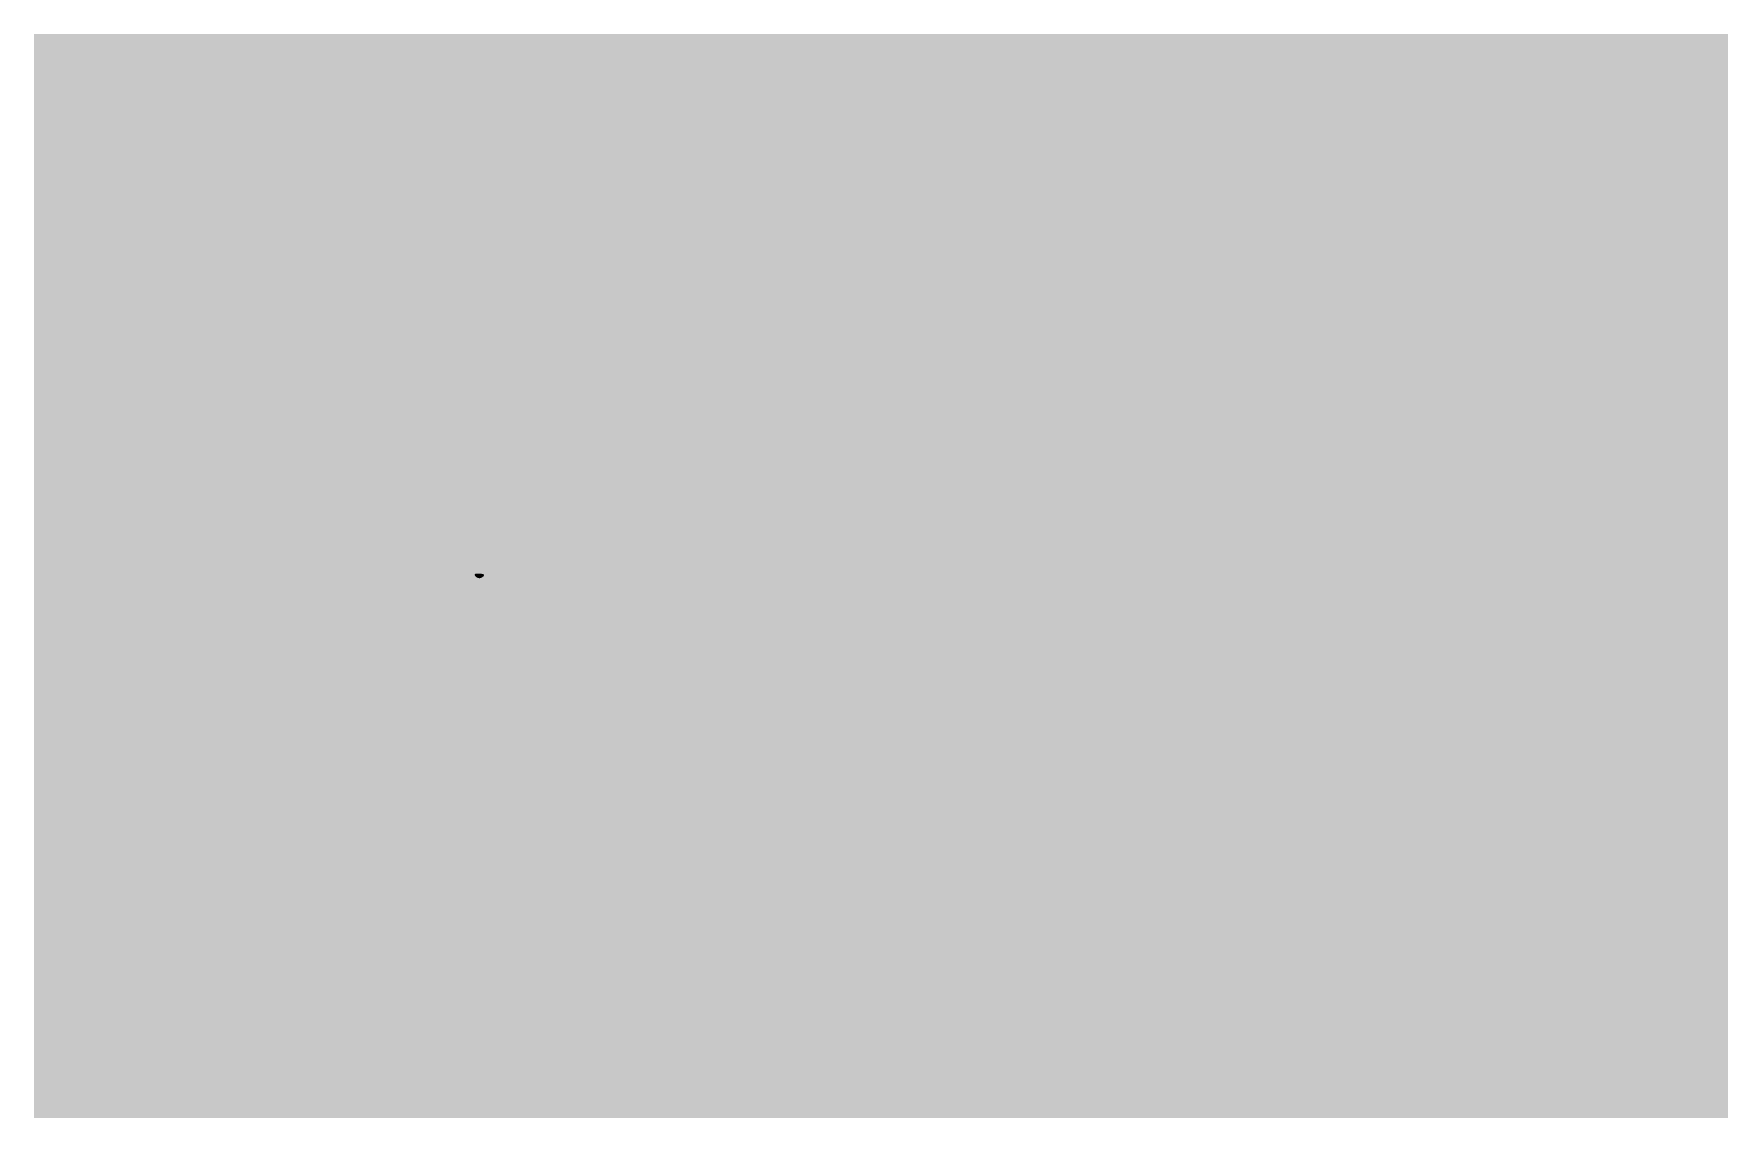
# Model space of a CAD drawing. Extents: x 0 to 300, y 0 to 192.
import ezdxf

# ---------------------------------------------------------------- set-up
doc = ezdxf.new("R2010")
doc.units = 0
doc.linetypes.add('Solid', pattern=[0])
doc.layers.add('Layer 1', color=7, linetype='Solid', lineweight=0)

msp = doc.modelspace()

# ---------------------------------------------------------------- hatches: boundary and pattern name
at = {"layer": 'Layer 1', "linetype": 'Solid', "lineweight": 0}
h = msp.add_hatch(color=0, dxfattribs=at)
h.paths.add_polyline_path([(300, 192), (300, 0), (0, 0), (0, 192)], flags=0)
edge = h.paths.add_edge_path(flags=0)
edge.add_spline(control_points=[(203.4, 152.39), (196.32, 172.07), (177.53, 181.04)], knot_values=[0, 0, 0, 1, 1, 1], degree=2, periodic=0)
edge.add_spline(control_points=[(177.53, 181.04), (168.08, 185.54), (156.99, 185.45)], knot_values=[0, 0, 0, 1, 1, 1], degree=2, periodic=0)
edge.add_spline(control_points=[(156.99, 185.45), (138.49, 185.29), (124.29, 172.58)], knot_values=[0, 0, 0, 1, 1, 1], degree=2, periodic=0)
edge.add_spline(control_points=[(124.29, 172.58), (123.94, 172.27), (123.49, 172.36)], knot_values=[0, 0, 0, 1, 1, 1], degree=2, periodic=0)
edge.add_spline(control_points=[(123.49, 172.36), (110.65, 174.84), (99.67, 171.34)], knot_values=[0, 0, 0, 1, 1, 1], degree=2, periodic=0)
edge.add_spline(control_points=[(99.67, 171.34), (76.54, 163.97), (67.39, 140.56)], knot_values=[0, 0, 0, 1, 1, 1], degree=2, periodic=0)
edge.add_spline(control_points=[(67.39, 140.56), (65.71, 136.26), (64.81, 128.8)], knot_values=[0, 0, 0, 1, 1, 1], degree=2, periodic=0)
edge.add_spline(control_points=[(64.81, 128.8), (64.75, 128.32), (64.33, 128.07)], knot_values=[0, 0, 0, 1, 1, 1], degree=2, periodic=0)
edge.add_spline(control_points=[(64.33, 128.07), (51.97, 120.8), (46.16, 108.63)], knot_values=[0, 0, 0, 1, 1, 1], degree=2, periodic=0)
edge.add_spline(control_points=[(46.16, 108.63), (45.93, 108.15), (45.39, 108.1)], knot_values=[0, 0, 0, 1, 1, 1], degree=2, periodic=0)
edge.add_line((45.39, 108.1), (7.8, 104.7))
edge.add_spline(control_points=[(7.8, 104.7), (7.77, 104.69), (7.74, 104.67)], knot_values=[0, 0, 0, 1, 1, 1], degree=2, periodic=0)
edge.add_line((7.74, 104.67), (7.54, 104.52))
edge.add_spline(control_points=[(7.54, 104.52), (7.24, 104.29), (7.67, 104.29)], knot_values=[0, 0, 0, 1, 1, 1], degree=2, periodic=0)
edge.add_spline(control_points=[(7.67, 104.29), (141.44, 104.8), (275.23, 105.3)], knot_values=[0, 0, 0, 1, 1, 1], degree=2, periodic=0)
edge.add_spline(control_points=[(275.23, 105.3), (278.49, 105.32), (283.39, 104.97), (287.31, 105.26)], knot_values=[0, 0, 0, 0, 1, 1, 1, 1], degree=3, periodic=0)
edge.add_spline(control_points=[(287.31, 105.26), (289.34, 105.41), (287.31, 105.56)], knot_values=[0, 0, 0, 1, 1, 1], degree=2, periodic=0)
edge.add_line((287.31, 105.56), (251.13, 108.35))
edge.add_spline(control_points=[(251.13, 108.35), (250.68, 108.38), (250.58, 108.83)], knot_values=[0, 0, 0, 1, 1, 1], degree=2, periodic=0)
edge.add_spline(control_points=[(250.58, 108.83), (247.05, 125), (236.96, 134.93)], knot_values=[0, 0, 0, 1, 1, 1], degree=2, periodic=0)
edge.add_spline(control_points=[(236.96, 134.93), (224.16, 147.53), (204.04, 151.83)], knot_values=[0, 0, 0, 1, 1, 1], degree=2, periodic=0)
edge.add_spline(control_points=[(204.04, 151.83), (203.57, 151.94), (203.4, 152.39)], knot_values=[0, 0, 0, 1, 1, 1], degree=2, periodic=0)
edge = h.paths.add_edge_path(flags=0)
edge.add_line((81.4, 96.34), (100.96, 95.11))
edge.add_spline(control_points=[(100.96, 95.11), (101.41, 95.08), (101.53, 94.64)], knot_values=[0, 0, 0, 1, 1, 1], degree=2, periodic=0)
edge.add_line((101.53, 94.64), (103.78, 86.28))
edge.add_spline(control_points=[(103.78, 86.28), (103.86, 85.97), (103.76, 85.65), (103.52, 85.44)], knot_values=[0, 0, 0, 0, 1, 1, 1, 1], degree=3, periodic=0)
edge.add_line((103.52, 85.44), (96.49, 79.38))
edge.add_line((96.49, 79.38), (96.49, 79.38))
edge.add_spline(control_points=[(96.49, 79.38), (96.19, 79.12), (96.12, 78.7), (96.31, 78.36)], knot_values=[0, 0, 0, 0, 1, 1, 1, 1], degree=3, periodic=0)
edge.add_line((96.31, 78.36), (100.91, 70.4))
edge.add_spline(control_points=[(100.91, 70.4), (101.29, 69.75), (102.08, 69.46), (102.8, 69.71)], knot_values=[0, 0, 0, 0, 1, 1, 1, 1], degree=3, periodic=0)
edge.add_line((102.8, 69.71), (111.1, 72.7))
edge.add_spline(control_points=[(111.1, 72.7), (111.43, 72.82), (111.68, 72.57)], knot_values=[0, 0, 0, 1, 1, 1], degree=2, periodic=0)
edge.add_line((111.68, 72.57), (118.14, 66.11))
edge.add_spline(control_points=[(118.14, 66.11), (118.26, 65.99), (118.29, 65.82), (118.24, 65.67)], knot_values=[0, 0, 0, 0, 1, 1, 1, 1], degree=3, periodic=0)
edge.add_line((118.24, 65.67), (115.12, 56.74))
edge.add_spline(control_points=[(115.12, 56.74), (114.99, 56.36), (115.15, 55.93), (115.5, 55.73)], knot_values=[0, 0, 0, 0, 1, 1, 1, 1], degree=3, periodic=0)
edge.add_line((115.5, 55.73), (123.72, 50.98))
edge.add_spline(control_points=[(123.72, 50.98), (124.19, 50.71), (124.8, 50.82), (125.15, 51.24)], knot_values=[0, 0, 0, 0, 1, 1, 1, 1], degree=3, periodic=0)
edge.add_line((125.15, 51.24), (130.9, 58.07))
edge.add_spline(control_points=[(130.9, 58.07), (131.3, 58.54), (131.89, 58.38)], knot_values=[0, 0, 0, 1, 1, 1], degree=2, periodic=0)
edge.add_line((131.89, 58.38), (140.4, 56.05))
edge.add_spline(control_points=[(140.4, 56.05), (140.78, 55.94), (140.85, 55.55)], knot_values=[0, 0, 0, 1, 1, 1], degree=2, periodic=0)
edge.add_line((140.85, 55.55), (142.48, 46.65))
edge.add_line((142.48, 46.65), (142.48, 46.65))
edge.add_spline(control_points=[(142.48, 46.65), (142.58, 46.08), (143.08, 45.67), (143.65, 45.68)], knot_values=[0, 0, 0, 0, 1, 1, 1, 1], degree=3, periodic=0)
edge.add_line((143.65, 45.68), (152.5, 45.81))
edge.add_spline(control_points=[(152.5, 45.81), (153.83, 45.83), (154.06, 47.14)], knot_values=[0, 0, 0, 1, 1, 1], degree=2, periodic=0)
edge.add_line((154.06, 47.14), (155.54, 55.55))
edge.add_spline(control_points=[(155.54, 55.55), (155.63, 56.06), (156.13, 56.19)], knot_values=[0, 0, 0, 1, 1, 1], degree=2, periodic=0)
edge.add_line((156.13, 56.19), (164.66, 58.49))
edge.add_spline(control_points=[(164.66, 58.49), (165.11, 58.61), (165.41, 58.26)], knot_values=[0, 0, 0, 1, 1, 1], degree=2, periodic=0)
edge.add_line((165.41, 58.26), (171.11, 51.64))
edge.add_spline(control_points=[(171.11, 51.64), (171.57, 51.11), (172.34, 50.98), (172.95, 51.33)], knot_values=[0, 0, 0, 0, 1, 1, 1, 1], degree=3, periodic=0)
edge.add_line((172.95, 51.33), (180.58, 55.73))
edge.add_spline(control_points=[(180.58, 55.73), (181.53, 56.28), (181.16, 57.31)], knot_values=[0, 0, 0, 1, 1, 1], degree=2, periodic=0)
edge.add_line((181.16, 57.31), (178.08, 65.88))
edge.add_line((178.08, 65.88), (178.08, 65.88))
edge.add_spline(control_points=[(178.08, 65.88), (178.01, 66.06), (178.06, 66.25), (178.19, 66.38)], knot_values=[0, 0, 0, 0, 1, 1, 1, 1], degree=3, periodic=0)
edge.add_line((178.19, 66.38), (184.48, 72.68))
edge.add_line((184.48, 72.68), (184.48, 72.68))
edge.add_spline(control_points=[(184.48, 72.68), (184.73, 72.92), (185.1, 73.01), (185.42, 72.89)], knot_values=[0, 0, 0, 0, 1, 1, 1, 1], degree=3, periodic=0)
edge.add_line((185.42, 72.89), (193.93, 69.92))
edge.add_line((193.93, 69.92), (193.93, 69.92))
edge.add_spline(control_points=[(193.93, 69.92), (194.37, 69.76), (194.86, 69.94), (195.09, 70.35)], knot_values=[0, 0, 0, 0, 1, 1, 1, 1], degree=3, periodic=0)
edge.add_line((195.09, 70.35), (199.81, 78.53))
edge.add_line((199.81, 78.53), (199.81, 78.53))
edge.add_spline(control_points=[(199.81, 78.53), (200.08, 78.99), (199.98, 79.58), (199.57, 79.92)], knot_values=[0, 0, 0, 0, 1, 1, 1, 1], degree=3, periodic=0)
edge.add_line((199.57, 79.92), (192.79, 85.63))
edge.add_line((192.79, 85.63), (192.79, 85.63))
edge.add_spline(control_points=[(192.79, 85.63), (192.44, 85.92), (192.29, 86.4), (192.41, 86.84)], knot_values=[0, 0, 0, 0, 1, 1, 1, 1], degree=3, periodic=0)
edge.add_line((192.41, 86.84), (194.68, 95.13))
edge.add_spline(control_points=[(194.68, 95.13), (194.78, 95.49), (195.15, 95.51)], knot_values=[0, 0, 0, 1, 1, 1], degree=2, periodic=0)
edge.add_line((195.15, 95.51), (219.02, 97.35))
edge.add_line((219.02, 97.35), (219.02, 97.35))
edge.add_spline(control_points=[(219.02, 97.35), (219.15, 97.36), (219.28, 97.3), (219.35, 97.18)], knot_values=[0, 0, 0, 0, 1, 1, 1, 1], degree=3, periodic=0)
edge.add_spline(control_points=[(219.35, 97.18), (219.42, 97.07), (219.42, 96.93), (219.35, 96.82)], knot_values=[0, 0, 0, 0, 1, 1, 1, 1], degree=3, periodic=0)
edge.add_spline(control_points=[(219.35, 96.82), (218.33, 95.14), (216.91, 96.01)], knot_values=[0, 0, 0, 1, 1, 1], degree=2, periodic=0)
edge.add_spline(control_points=[(216.91, 96.01), (216.12, 96.49), (215.66, 95.69)], knot_values=[0, 0, 0, 1, 1, 1], degree=2, periodic=0)
edge.add_line((215.66, 95.69), (215.13, 94.78))
edge.add_spline(control_points=[(215.13, 94.78), (214.71, 94.04), (215.44, 93.61)], knot_values=[0, 0, 0, 1, 1, 1], degree=2, periodic=0)
edge.add_line((215.44, 93.61), (219.31, 91.38))
edge.add_spline(control_points=[(219.31, 91.38), (219.72, 91.14), (219.97, 91.55)], knot_values=[0, 0, 0, 1, 1, 1], degree=2, periodic=0)
edge.add_spline(control_points=[(219.97, 91.55), (222.98, 96.54), (227.63, 95.02)], knot_values=[0, 0, 0, 1, 1, 1], degree=2, periodic=0)
edge.add_spline(control_points=[(227.63, 95.02), (231.08, 93.9), (231.83, 90.47)], knot_values=[0, 0, 0, 1, 1, 1], degree=2, periodic=0)
edge.add_spline(control_points=[(231.83, 90.47), (232.72, 86.36), (228.92, 83.68)], knot_values=[0, 0, 0, 1, 1, 1], degree=2, periodic=0)
edge.add_spline(control_points=[(228.92, 83.68), (228.55, 83.42), (228.71, 82.99)], knot_values=[0, 0, 0, 1, 1, 1], degree=2, periodic=0)
edge.add_line((228.71, 82.99), (230.2, 78.84))
edge.add_spline(control_points=[(230.2, 78.84), (230.44, 78.17), (231.12, 78.41)], knot_values=[0, 0, 0, 1, 1, 1], degree=2, periodic=0)
edge.add_line((231.12, 78.41), (232.27, 78.83))
edge.add_spline(control_points=[(232.27, 78.83), (233.11, 79.13), (232.63, 79.87)], knot_values=[0, 0, 0, 1, 1, 1], degree=2, periodic=0)
edge.add_spline(control_points=[(232.63, 79.87), (231.65, 81.42), (233.12, 82.53)], knot_values=[0, 0, 0, 1, 1, 1], degree=2, periodic=0)
edge.add_line((233.12, 82.53), (233.12, 82.53))
edge.add_spline(control_points=[(233.12, 82.53), (233.4, 82.74), (233.77, 82.76), (234.07, 82.59)], knot_values=[0, 0, 0, 0, 1, 1, 1, 1], degree=3, periodic=0)
edge.add_line((234.07, 82.59), (234.7, 82.23))
edge.add_spline(control_points=[(234.7, 82.23), (235.2, 81.93), (235.58, 82.38)], knot_values=[0, 0, 0, 1, 1, 1], degree=2, periodic=0)
edge.add_line((235.58, 82.38), (236.6, 83.6))
edge.add_spline(control_points=[(236.6, 83.6), (236.72, 83.75), (236.77, 83.94), (236.73, 84.13)], knot_values=[0, 0, 0, 0, 1, 1, 1, 1], degree=3, periodic=0)
edge.add_spline(control_points=[(236.73, 84.13), (236.69, 84.32), (236.57, 84.48), (236.4, 84.56)], knot_values=[0, 0, 0, 0, 1, 1, 1, 1], degree=3, periodic=0)
edge.add_spline(control_points=[(236.4, 84.56), (234.6, 85.42), (235.65, 87.37)], knot_values=[0, 0, 0, 1, 1, 1], degree=2, periodic=0)
edge.add_spline(control_points=[(235.65, 87.37), (235.85, 87.74), (236.27, 87.72)], knot_values=[0, 0, 0, 1, 1, 1], degree=2, periodic=0)
edge.add_line((236.27, 87.72), (237.09, 87.67))
edge.add_spline(control_points=[(237.09, 87.67), (237.66, 87.63), (237.7, 88.2)], knot_values=[0, 0, 0, 1, 1, 1], degree=2, periodic=0)
edge.add_line((237.7, 88.2), (237.81, 89.92))
edge.add_line((237.81, 89.92), (237.81, 89.92))
edge.add_spline(control_points=[(237.81, 89.92), (237.82, 90.07), (237.76, 90.22), (237.65, 90.34)], knot_values=[0, 0, 0, 0, 1, 1, 1, 1], degree=3, periodic=0)
edge.add_spline(control_points=[(237.65, 90.34), (237.54, 90.45), (237.39, 90.51), (237.24, 90.5)], knot_values=[0, 0, 0, 0, 1, 1, 1, 1], degree=3, periodic=0)
edge.add_spline(control_points=[(237.24, 90.5), (235.65, 90.46), (235.23, 91.85)], knot_values=[0, 0, 0, 1, 1, 1], degree=2, periodic=0)
edge.add_spline(control_points=[(235.23, 91.85), (235.08, 92.35), (235.37, 92.78)], knot_values=[0, 0, 0, 1, 1, 1], degree=2, periodic=0)
edge.add_spline(control_points=[(235.37, 92.78), (235.66, 93.2), (236.34, 93.68)], knot_values=[0, 0, 0, 1, 1, 1], degree=2, periodic=0)
edge.add_line((236.34, 93.68), (236.34, 93.68))
edge.add_spline(control_points=[(236.34, 93.68), (236.62, 93.88), (236.71, 94.26), (236.53, 94.56)], knot_values=[0, 0, 0, 0, 1, 1, 1, 1], degree=3, periodic=0)
edge.add_line((236.53, 94.56), (235.83, 95.78))
edge.add_spline(control_points=[(235.83, 95.78), (235.59, 96.2), (235.13, 96.04)], knot_values=[0, 0, 0, 1, 1, 1], degree=2, periodic=0)
edge.add_line((235.13, 96.04), (234.09, 95.66))
edge.add_spline(control_points=[(234.09, 95.66), (233.55, 95.47), (233.1, 95.82)], knot_values=[0, 0, 0, 1, 1, 1], degree=2, periodic=0)
edge.add_spline(control_points=[(233.1, 95.82), (232.26, 96.48), (232.26, 97.37)], knot_values=[0, 0, 0, 1, 1, 1], degree=2, periodic=0)
edge.add_line((232.26, 97.37), (232.26, 97.37))
edge.add_spline(control_points=[(232.26, 97.37), (232.25, 97.91), (232.67, 98.35), (233.21, 98.4)], knot_values=[0, 0, 0, 0, 1, 1, 1, 1], degree=3, periodic=0)
edge.add_line((233.21, 98.4), (286.5, 102.49))
edge.add_spline(control_points=[(286.5, 102.49), (286.71, 102.51), (286.69, 102.65)], knot_values=[0, 0, 0, 1, 1, 1], degree=2, periodic=0)
edge.add_line((286.69, 102.65), (286.69, 102.66))
edge.add_spline(control_points=[(286.69, 102.66), (286.68, 102.77), (286.5, 102.77)], knot_values=[0, 0, 0, 1, 1, 1], degree=2, periodic=0)
edge.add_line((286.5, 102.77), (178.53, 102.75))
edge.add_spline(control_points=[(178.53, 102.75), (178.02, 102.75), (177.99, 102.23)], knot_values=[0, 0, 0, 1, 1, 1], degree=2, periodic=0)
edge.add_spline(control_points=[(177.99, 102.23), (177.29, 89.67), (169.23, 81.67)], knot_values=[0, 0, 0, 1, 1, 1], degree=2, periodic=0)
edge.add_spline(control_points=[(169.23, 81.67), (150.45, 63.03), (118.75, 75.83), (118.14, 102.12)], knot_values=[0, 0, 0, 0, 1, 1, 1, 1], degree=3, periodic=0)
edge.add_spline(control_points=[(118.14, 102.12), (118.12, 102.8), (117.45, 102.79)], knot_values=[0, 0, 0, 1, 1, 1], degree=2, periodic=0)
edge.add_line((117.45, 102.79), (7.68, 101.19))
edge.add_spline(control_points=[(7.68, 101.19), (7.53, 101.19), (7.56, 101.04)], knot_values=[0, 0, 0, 1, 1, 1], degree=2, periodic=0)
edge.add_line((7.56, 101.04), (7.61, 100.77))
edge.add_spline(control_points=[(7.61, 100.77), (7.61, 100.75), (7.63, 100.75)], knot_values=[0, 0, 0, 1, 1, 1], degree=2, periodic=0)
edge.add_line((7.63, 100.75), (64.04, 97.19))
edge.add_line((64.04, 97.19), (64.04, 97.19))
edge.add_spline(control_points=[(64.04, 97.19), (64.21, 97.18), (64.37, 97.07), (64.43, 96.9)], knot_values=[0, 0, 0, 0, 1, 1, 1, 1], degree=3, periodic=0)
edge.add_spline(control_points=[(64.43, 96.9), (64.49, 96.74), (64.45, 96.56), (64.33, 96.43)], knot_values=[0, 0, 0, 0, 1, 1, 1, 1], degree=3, periodic=0)
edge.add_spline(control_points=[(64.33, 96.43), (63.09, 95.16), (62.04, 95.94)], knot_values=[0, 0, 0, 1, 1, 1], degree=2, periodic=0)
edge.add_spline(control_points=[(62.04, 95.94), (61.61, 96.25), (61.17, 95.94)], knot_values=[0, 0, 0, 1, 1, 1], degree=2, periodic=0)
edge.add_spline(control_points=[(61.17, 95.94), (60.33, 95.33), (60.08, 94.51)], knot_values=[0, 0, 0, 1, 1, 1], degree=2, periodic=0)
edge.add_line((60.08, 94.51), (60.08, 94.51))
edge.add_spline(control_points=[(60.08, 94.51), (59.98, 94.19), (60.09, 93.84), (60.34, 93.63)], knot_values=[0, 0, 0, 0, 1, 1, 1, 1], degree=3, periodic=0)
edge.add_line((60.34, 93.63), (61.3, 92.82))
edge.add_spline(control_points=[(61.3, 92.82), (61.72, 92.47), (61.52, 91.97)], knot_values=[0, 0, 0, 1, 1, 1], degree=2, periodic=0)
edge.add_spline(control_points=[(61.52, 91.97), (60.97, 90.51), (59.83, 90.54)], knot_values=[0, 0, 0, 1, 1, 1], degree=2, periodic=0)
edge.add_spline(control_points=[(59.83, 90.54), (59.3, 90.55), (59.06, 90.08)], knot_values=[0, 0, 0, 1, 1, 1], degree=2, periodic=0)
edge.add_spline(control_points=[(59.06, 90.08), (58.59, 89.16), (58.97, 88.17)], knot_values=[0, 0, 0, 1, 1, 1], degree=2, periodic=0)
edge.add_spline(control_points=[(58.97, 88.17), (59.17, 87.62), (59.75, 87.7)], knot_values=[0, 0, 0, 1, 1, 1], degree=2, periodic=0)
edge.add_spline(control_points=[(59.75, 87.7), (61.35, 87.92), (61.49, 85.96)], knot_values=[0, 0, 0, 1, 1, 1], degree=2, periodic=0)
edge.add_line((61.49, 85.96), (61.49, 85.96))
edge.add_spline(control_points=[(61.49, 85.96), (61.5, 85.73), (61.42, 85.51), (61.26, 85.35)], knot_values=[0, 0, 0, 0, 1, 1, 1, 1], degree=3, periodic=0)
edge.add_line((61.26, 85.35), (60.32, 84.41))
edge.add_spline(control_points=[(60.32, 84.41), (59.95, 84.04), (60.21, 83.59)], knot_values=[0, 0, 0, 1, 1, 1], degree=2, periodic=0)
edge.add_line((60.21, 83.59), (60.87, 82.45))
edge.add_line((60.87, 82.45), (60.87, 82.45))
edge.add_spline(control_points=[(60.87, 82.45), (61.03, 82.18), (61.37, 82.08), (61.64, 82.22)], knot_values=[0, 0, 0, 0, 1, 1, 1, 1], degree=3, periodic=0)
edge.add_spline(control_points=[(61.64, 82.22), (63.29, 83.06), (64.15, 82.09)], knot_values=[0, 0, 0, 1, 1, 1], degree=2, periodic=0)
edge.add_spline(control_points=[(64.15, 82.09), (64.5, 81.69), (64.41, 81.17)], knot_values=[0, 0, 0, 1, 1, 1], degree=2, periodic=0)
edge.add_line((64.41, 81.17), (64.13, 79.6))
edge.add_spline(control_points=[(64.13, 79.6), (64.02, 78.97), (64.64, 78.8)], knot_values=[0, 0, 0, 1, 1, 1], degree=2, periodic=0)
edge.add_line((64.64, 78.8), (65.24, 78.63))
edge.add_spline(control_points=[(65.24, 78.63), (65.66, 78.52), (65.87, 78.89)], knot_values=[0, 0, 0, 1, 1, 1], degree=2, periodic=0)
edge.add_line((65.87, 78.89), (68.12, 82.79))
edge.add_spline(control_points=[(68.12, 82.79), (68.3, 83.1), (68.2, 83.49), (67.9, 83.67)], knot_values=[0, 0, 0, 0, 1, 1, 1, 1], degree=3, periodic=0)
edge.add_spline(control_points=[(67.9, 83.67), (62.67, 86.86), (64.1, 94.6), (70.24, 95.31)], knot_values=[0, 0, 0, 0, 1, 1, 1, 1], degree=3, periodic=0)
edge.add_spline(control_points=[(70.24, 95.31), (74.51, 95.8), (76.56, 91.96)], knot_values=[0, 0, 0, 1, 1, 1], degree=2, periodic=0)
edge.add_spline(control_points=[(76.56, 91.96), (76.78, 91.54), (77.19, 91.78)], knot_values=[0, 0, 0, 1, 1, 1], degree=2, periodic=0)
edge.add_line((77.19, 91.78), (81.41, 94.21))
edge.add_spline(control_points=[(81.41, 94.21), (81.64, 94.35), (81.74, 94.64), (81.63, 94.89)], knot_values=[0, 0, 0, 0, 1, 1, 1, 1], degree=3, periodic=0)
edge.add_spline(control_points=[(81.63, 94.89), (81.51, 95.16), (81.07, 95.66)], knot_values=[0, 0, 0, 1, 1, 1], degree=2, periodic=0)
edge.add_spline(control_points=[(81.07, 95.66), (80.4, 96.41), (81.4, 96.34)], knot_values=[0, 0, 0, 1, 1, 1], degree=2, periodic=0)
edge = h.paths.add_edge_path(flags=0)
edge.add_spline(control_points=[(93.07, 49.64), (93.2, 50.35), (93.9, 50.47)], knot_values=[0, 0, 0, 1, 1, 1], degree=2, periodic=0)
edge.add_line((93.9, 50.47), (96.95, 51.01))
edge.add_spline(control_points=[(96.95, 51.01), (97.32, 51.08), (97.57, 50.79)], knot_values=[0, 0, 0, 1, 1, 1], degree=2, periodic=0)
edge.add_line((97.57, 50.79), (99.7, 48.26))
edge.add_line((99.7, 48.26), (99.7, 48.26))
edge.add_spline(control_points=[(99.7, 48.26), (99.89, 48.03), (100.22, 47.97), (100.48, 48.12)], knot_values=[0, 0, 0, 0, 1, 1, 1, 1], degree=3, periodic=0)
edge.add_line((100.48, 48.12), (103.63, 49.95))
edge.add_spline(control_points=[(103.63, 49.95), (104.16, 50.25), (103.96, 50.82)], knot_values=[0, 0, 0, 1, 1, 1], degree=2, periodic=0)
edge.add_line((103.96, 50.82), (102.82, 54.07))
edge.add_spline(control_points=[(102.82, 54.07), (102.62, 54.64), (103.08, 55.03)], knot_values=[0, 0, 0, 1, 1, 1], degree=2, periodic=0)
edge.add_line((103.08, 55.03), (105.47, 57.04))
edge.add_spline(control_points=[(105.47, 57.04), (105.83, 57.34), (106.27, 57.18)], knot_values=[0, 0, 0, 1, 1, 1], degree=2, periodic=0)
edge.add_line((106.27, 57.18), (109.35, 56.07))
edge.add_spline(control_points=[(109.35, 56.07), (109.77, 55.92), (109.99, 56.31)], knot_values=[0, 0, 0, 1, 1, 1], degree=2, periodic=0)
edge.add_line((109.99, 56.31), (111.89, 59.62))
edge.add_spline(control_points=[(111.89, 59.62), (112.16, 60.07), (111.75, 60.42)], knot_values=[0, 0, 0, 1, 1, 1], degree=2, periodic=0)
edge.add_line((111.75, 60.42), (109.13, 62.69))
edge.add_spline(control_points=[(109.13, 62.69), (108.87, 62.92), (108.93, 63.25)], knot_values=[0, 0, 0, 1, 1, 1], degree=2, periodic=0)
edge.add_line((108.93, 63.25), (109.48, 66.31))
edge.add_spline(control_points=[(109.48, 66.31), (109.55, 66.69), (109.82, 67.01), (110.19, 67.14)], knot_values=[0, 0, 0, 0, 1, 1, 1, 1], degree=3, periodic=0)
edge.add_line((110.19, 67.14), (112.51, 67.95))
edge.add_line((112.51, 67.95), (112.51, 67.95))
edge.add_spline(control_points=[(112.51, 67.95), (112.68, 68.01), (112.82, 68.14), (112.9, 68.31)], knot_values=[0, 0, 0, 0, 1, 1, 1, 1], degree=3, periodic=0)
edge.add_spline(control_points=[(112.9, 68.31), (112.98, 68.48), (112.98, 68.68), (112.91, 68.85)], knot_values=[0, 0, 0, 0, 1, 1, 1, 1], degree=3, periodic=0)
edge.add_line((112.91, 68.85), (112.24, 70.54))
edge.add_spline(control_points=[(112.24, 70.54), (112, 71.12), (111.4, 70.91)], knot_values=[0, 0, 0, 1, 1, 1], degree=2, periodic=0)
edge.add_line((111.4, 70.91), (102.92, 67.93))
edge.add_spline(control_points=[(102.92, 67.93), (102.42, 67.76), (102.32, 67.24)], knot_values=[0, 0, 0, 1, 1, 1], degree=2, periodic=0)
edge.add_spline(control_points=[(102.32, 67.24), (100.22, 57.51), (89.83, 57.46)], knot_values=[0, 0, 0, 1, 1, 1], degree=2, periodic=0)
edge.add_spline(control_points=[(89.83, 57.46), (81.08, 57.41), (74.96, 65.98), (77.97, 74.33)], knot_values=[0, 0, 0, 0, 1, 1, 1, 1], degree=3, periodic=0)
edge.add_spline(control_points=[(77.97, 74.33), (80.13, 80.32), (86.34, 82.19)], knot_values=[0, 0, 0, 1, 1, 1], degree=2, periodic=0)
edge.add_spline(control_points=[(86.34, 82.19), (91.47, 83.74), (95.87, 81.35)], knot_values=[0, 0, 0, 1, 1, 1], degree=2, periodic=0)
edge.add_line((95.87, 81.35), (95.87, 81.35))
edge.add_spline(control_points=[(95.87, 81.35), (96.04, 81.26), (96.24, 81.28), (96.38, 81.4)], knot_values=[0, 0, 0, 0, 1, 1, 1, 1], degree=3, periodic=0)
edge.add_line((96.38, 81.4), (101.85, 86.01))
edge.add_spline(control_points=[(101.85, 86.01), (102.97, 86.95), (102.52, 88.33)], knot_values=[0, 0, 0, 1, 1, 1], degree=2, periodic=0)
edge.add_spline(control_points=[(102.52, 88.33), (101.77, 90.72), (101.05, 91.66)], knot_values=[0, 0, 0, 1, 1, 1], degree=2, periodic=0)
edge.add_spline(control_points=[(101.05, 91.66), (100.18, 92.79), (99.26, 91.71)], knot_values=[0, 0, 0, 1, 1, 1], degree=2, periodic=0)
edge.add_line((99.26, 91.71), (97.19, 89.31))
edge.add_spline(control_points=[(97.19, 89.31), (96.78, 88.83), (96.18, 89.04)], knot_values=[0, 0, 0, 1, 1, 1], degree=2, periodic=0)
edge.add_line((96.18, 89.04), (93.33, 90.06))
edge.add_spline(control_points=[(93.33, 90.06), (93, 90.18), (92.93, 90.53)], knot_values=[0, 0, 0, 1, 1, 1], degree=2, periodic=0)
edge.add_line((92.93, 90.53), (92.36, 93.79))
edge.add_spline(control_points=[(92.36, 93.79), (92.26, 94.34), (91.7, 94.34)], knot_values=[0, 0, 0, 1, 1, 1], degree=2, periodic=0)
edge.add_line((91.7, 94.34), (88.03, 94.34))
edge.add_spline(control_points=[(88.03, 94.34), (87.47, 94.34), (87.37, 93.79)], knot_values=[0, 0, 0, 1, 1, 1], degree=2, periodic=0)
edge.add_line((87.37, 93.79), (86.73, 90.31))
edge.add_line((86.73, 90.31), (86.73, 90.31))
edge.add_spline(control_points=[(86.73, 90.31), (86.68, 90.01), (86.44, 89.77), (86.13, 89.71)], knot_values=[0, 0, 0, 0, 1, 1, 1, 1], degree=3, periodic=0)
edge.add_line((86.13, 89.71), (82.94, 89.14))
edge.add_spline(control_points=[(82.94, 89.14), (82.51, 89.06), (82.22, 89.4)], knot_values=[0, 0, 0, 1, 1, 1], degree=2, periodic=0)
edge.add_line((82.22, 89.4), (80.22, 91.78))
edge.add_spline(control_points=[(80.22, 91.78), (79.97, 92.08), (79.53, 92.16), (79.18, 91.95)], knot_values=[0, 0, 0, 0, 1, 1, 1, 1], degree=3, periodic=0)
edge.add_line((79.18, 91.95), (76.38, 90.33))
edge.add_line((76.38, 90.33), (76.38, 90.33))
edge.add_spline(control_points=[(76.38, 90.33), (75.95, 90.08), (75.75, 89.56), (75.91, 89.1)], knot_values=[0, 0, 0, 0, 1, 1, 1, 1], degree=3, periodic=0)
edge.add_line((75.91, 89.1), (76.9, 86.28))
edge.add_spline(control_points=[(76.9, 86.28), (77.07, 85.81), (76.75, 85.43)], knot_values=[0, 0, 0, 1, 1, 1], degree=2, periodic=0)
edge.add_line((76.75, 85.43), (74.67, 83.02))
edge.add_spline(control_points=[(74.67, 83.02), (74.4, 82.71), (74.01, 82.85)], knot_values=[0, 0, 0, 1, 1, 1], degree=2, periodic=0)
edge.add_line((74.01, 82.85), (70.63, 84.06))
edge.add_line((70.63, 84.06), (70.63, 84.06))
edge.add_spline(control_points=[(70.63, 84.06), (70.29, 84.18), (69.92, 84.04), (69.74, 83.73)], knot_values=[0, 0, 0, 0, 1, 1, 1, 1], degree=3, periodic=0)
edge.add_line((69.74, 83.73), (67.94, 80.59))
edge.add_spline(control_points=[(67.94, 80.59), (67.76, 80.29), (67.83, 79.91), (68.09, 79.69)], knot_values=[0, 0, 0, 0, 1, 1, 1, 1], degree=3, periodic=0)
edge.add_line((68.09, 79.69), (70.7, 77.43))
edge.add_spline(control_points=[(70.7, 77.43), (71.17, 77.03), (70.97, 76.45)], knot_values=[0, 0, 0, 1, 1, 1], degree=2, periodic=0)
edge.add_line((70.97, 76.45), (69.96, 73.64))
edge.add_spline(control_points=[(69.96, 73.64), (69.86, 73.35), (69.6, 73.14), (69.29, 73.08)], knot_values=[0, 0, 0, 0, 1, 1, 1, 1], degree=3, periodic=0)
edge.add_line((69.29, 73.08), (66.21, 72.53))
edge.add_spline(control_points=[(66.21, 72.53), (65.63, 72.43), (65.63, 71.85)], knot_values=[0, 0, 0, 1, 1, 1], degree=2, periodic=0)
edge.add_line((65.63, 71.85), (65.63, 68.09))
edge.add_spline(control_points=[(65.63, 68.09), (65.63, 67.58), (66.14, 67.49)], knot_values=[0, 0, 0, 1, 1, 1], degree=2, periodic=0)
edge.add_line((66.14, 67.49), (69.5, 66.87))
edge.add_spline(control_points=[(69.5, 66.87), (70.2, 66.74), (70.33, 66.03)], knot_values=[0, 0, 0, 1, 1, 1], degree=2, periodic=0)
edge.add_line((70.33, 66.03), (70.86, 63.05))
edge.add_spline(control_points=[(70.86, 63.05), (70.92, 62.67), (70.63, 62.43)], knot_values=[0, 0, 0, 1, 1, 1], degree=2, periodic=0)
edge.add_line((70.63, 62.43), (68.08, 60.27))
edge.add_spline(control_points=[(68.08, 60.27), (67.69, 59.95), (67.95, 59.51)], knot_values=[0, 0, 0, 1, 1, 1], degree=2, periodic=0)
edge.add_line((67.95, 59.51), (69.88, 56.17))
edge.add_spline(control_points=[(69.88, 56.17), (70.1, 55.78), (70.53, 55.93)], knot_values=[0, 0, 0, 1, 1, 1], degree=2, periodic=0)
edge.add_line((70.53, 55.93), (73.92, 57.12))
edge.add_spline(control_points=[(73.92, 57.12), (74.48, 57.31), (74.86, 56.87)], knot_values=[0, 0, 0, 1, 1, 1], degree=2, periodic=0)
edge.add_line((74.86, 56.87), (76.89, 54.44))
edge.add_spline(control_points=[(76.89, 54.44), (77.16, 54.13), (77.03, 53.75)], knot_values=[0, 0, 0, 1, 1, 1], degree=2, periodic=0)
edge.add_line((77.03, 53.75), (75.89, 50.6))
edge.add_line((75.89, 50.6), (75.89, 50.6))
edge.add_spline(control_points=[(75.89, 50.6), (75.8, 50.34), (75.9, 50.06), (76.13, 49.93)], knot_values=[0, 0, 0, 0, 1, 1, 1, 1], degree=3, periodic=0)
edge.add_line((76.13, 49.93), (79.42, 48.04))
edge.add_spline(control_points=[(79.42, 48.04), (79.87, 47.78), (80.19, 48.18)], knot_values=[0, 0, 0, 1, 1, 1], degree=2, periodic=0)
edge.add_line((80.19, 48.18), (82.4, 50.73))
edge.add_spline(control_points=[(82.4, 50.73), (82.65, 51.01), (83.01, 50.95)], knot_values=[0, 0, 0, 1, 1, 1], degree=2, periodic=0)
edge.add_line((83.01, 50.95), (86.26, 50.36))
edge.add_spline(control_points=[(86.26, 50.36), (86.76, 50.27), (86.85, 49.77)], knot_values=[0, 0, 0, 1, 1, 1], degree=2, periodic=0)
edge.add_line((86.85, 49.77), (87.47, 46.24))
edge.add_spline(control_points=[(87.47, 46.24), (87.56, 45.78), (88.03, 45.78)], knot_values=[0, 0, 0, 1, 1, 1], degree=2, periodic=0)
edge.add_line((88.03, 45.78), (91.79, 45.78))
edge.add_spline(control_points=[(91.79, 45.78), (92.36, 45.78), (92.47, 46.34)], knot_values=[0, 0, 0, 1, 1, 1], degree=2, periodic=0)
edge.add_line((92.47, 46.34), (93.07, 49.64))
edge = h.paths.add_edge_path(flags=0)
edge.add_line((203.15, 49.61), (203.75, 46.31))
edge.add_spline(control_points=[(203.75, 46.31), (203.86, 45.75), (204.43, 45.75)], knot_values=[0, 0, 0, 1, 1, 1], degree=2, periodic=0)
edge.add_line((204.43, 45.75), (208.2, 45.75))
edge.add_spline(control_points=[(208.2, 45.75), (208.67, 45.75), (208.76, 46.21)], knot_values=[0, 0, 0, 1, 1, 1], degree=2, periodic=0)
edge.add_line((208.76, 46.21), (209.38, 49.75))
edge.add_spline(control_points=[(209.38, 49.75), (209.47, 50.25), (209.97, 50.34)], knot_values=[0, 0, 0, 1, 1, 1], degree=2, periodic=0)
edge.add_line((209.97, 50.34), (213.23, 50.94))
edge.add_spline(control_points=[(213.23, 50.94), (213.59, 51), (213.84, 50.72)], knot_values=[0, 0, 0, 1, 1, 1], degree=2, periodic=0)
edge.add_line((213.84, 50.72), (216.05, 48.16))
edge.add_spline(control_points=[(216.05, 48.16), (216.38, 47.76), (216.83, 48.02)], knot_values=[0, 0, 0, 1, 1, 1], degree=2, periodic=0)
edge.add_line((216.83, 48.02), (220.12, 49.92))
edge.add_line((220.12, 49.92), (220.12, 49.92))
edge.add_spline(control_points=[(220.12, 49.92), (220.35, 50.05), (220.45, 50.34), (220.36, 50.59)], knot_values=[0, 0, 0, 0, 1, 1, 1, 1], degree=3, periodic=0)
edge.add_line((220.36, 50.59), (219.22, 53.75))
edge.add_spline(control_points=[(219.22, 53.75), (219.08, 54.13), (219.35, 54.44)], knot_values=[0, 0, 0, 1, 1, 1], degree=2, periodic=0)
edge.add_line((219.35, 54.44), (221.39, 56.87))
edge.add_spline(control_points=[(221.39, 56.87), (221.77, 57.32), (222.33, 57.13)], knot_values=[0, 0, 0, 1, 1, 1], degree=2, periodic=0)
edge.add_line((222.33, 57.13), (225.73, 55.94))
edge.add_spline(control_points=[(225.73, 55.94), (226.16, 55.79), (226.38, 56.18)], knot_values=[0, 0, 0, 1, 1, 1], degree=2, periodic=0)
edge.add_line((226.38, 56.18), (228.31, 59.53))
edge.add_spline(control_points=[(228.31, 59.53), (228.57, 59.97), (228.18, 60.29)], knot_values=[0, 0, 0, 1, 1, 1], degree=2, periodic=0)
edge.add_line((228.18, 60.29), (225.62, 62.45))
edge.add_spline(control_points=[(225.62, 62.45), (225.33, 62.69), (225.39, 63.07)], knot_values=[0, 0, 0, 1, 1, 1], degree=2, periodic=0)
edge.add_line((225.39, 63.07), (225.92, 66.06))
edge.add_spline(control_points=[(225.92, 66.06), (226.05, 66.77), (226.75, 66.9)], knot_values=[0, 0, 0, 1, 1, 1], degree=2, periodic=0)
edge.add_line((226.75, 66.9), (230.11, 67.52))
edge.add_spline(control_points=[(230.11, 67.52), (230.62, 67.61), (230.62, 68.12)], knot_values=[0, 0, 0, 1, 1, 1], degree=2, periodic=0)
edge.add_line((230.62, 68.12), (230.62, 71.89))
edge.add_spline(control_points=[(230.62, 71.89), (230.62, 72.47), (230.04, 72.57)], knot_values=[0, 0, 0, 1, 1, 1], degree=2, periodic=0)
edge.add_line((230.04, 72.57), (226.95, 73.12))
edge.add_line((226.95, 73.12), (226.95, 73.12))
edge.add_spline(control_points=[(226.95, 73.12), (226.64, 73.18), (226.39, 73.39), (226.28, 73.68)], knot_values=[0, 0, 0, 0, 1, 1, 1, 1], degree=3, periodic=0)
edge.add_line((226.28, 73.68), (225.27, 76.49))
edge.add_spline(control_points=[(225.27, 76.49), (225.06, 77.08), (225.53, 77.48)], knot_values=[0, 0, 0, 1, 1, 1], degree=2, periodic=0)
edge.add_line((225.53, 77.48), (228.15, 79.74))
edge.add_line((228.15, 79.74), (228.15, 79.74))
edge.add_spline(control_points=[(228.15, 79.74), (228.41, 79.97), (228.47, 80.35), (228.3, 80.65)], knot_values=[0, 0, 0, 0, 1, 1, 1, 1], degree=3, periodic=0)
edge.add_line((228.3, 80.65), (226.49, 83.79))
edge.add_line((226.49, 83.79), (226.49, 83.79))
edge.add_spline(control_points=[(226.49, 83.79), (226.31, 84.1), (225.94, 84.24), (225.6, 84.12)], knot_values=[0, 0, 0, 0, 1, 1, 1, 1], degree=3, periodic=0)
edge.add_line((225.6, 84.12), (222.21, 82.9))
edge.add_spline(control_points=[(222.21, 82.9), (221.82, 82.76), (221.55, 83.07)], knot_values=[0, 0, 0, 1, 1, 1], degree=2, periodic=0)
edge.add_line((221.55, 83.07), (219.47, 85.49))
edge.add_spline(control_points=[(219.47, 85.49), (219.14, 85.87), (219.31, 86.34)], knot_values=[0, 0, 0, 1, 1, 1], degree=2, periodic=0)
edge.add_line((219.31, 86.34), (220.3, 89.16))
edge.add_line((220.3, 89.16), (220.3, 89.16))
edge.add_spline(control_points=[(220.3, 89.16), (220.46, 89.63), (220.27, 90.15), (219.83, 90.4)], knot_values=[0, 0, 0, 0, 1, 1, 1, 1], degree=3, periodic=0)
edge.add_line((219.83, 90.4), (217.03, 92.02))
edge.add_line((217.03, 92.02), (217.03, 92.02))
edge.add_spline(control_points=[(217.03, 92.02), (216.68, 92.22), (216.23, 92.15), (215.98, 91.84)], knot_values=[0, 0, 0, 0, 1, 1, 1, 1], degree=3, periodic=0)
edge.add_line((215.98, 91.84), (213.98, 89.46))
edge.add_spline(control_points=[(213.98, 89.46), (213.69, 89.12), (213.26, 89.2)], knot_values=[0, 0, 0, 1, 1, 1], degree=2, periodic=0)
edge.add_line((213.26, 89.2), (210.06, 89.77))
edge.add_line((210.06, 89.77), (210.06, 89.77))
edge.add_spline(control_points=[(210.06, 89.77), (209.75, 89.82), (209.51, 90.06), (209.46, 90.37)], knot_values=[0, 0, 0, 0, 1, 1, 1, 1], degree=3, periodic=0)
edge.add_line((209.46, 90.37), (208.82, 93.85))
edge.add_spline(control_points=[(208.82, 93.85), (208.72, 94.4), (208.16, 94.4)], knot_values=[0, 0, 0, 1, 1, 1], degree=2, periodic=0)
edge.add_line((208.16, 94.4), (204.48, 94.4))
edge.add_spline(control_points=[(204.48, 94.4), (203.92, 94.4), (203.82, 93.85)], knot_values=[0, 0, 0, 1, 1, 1], degree=2, periodic=0)
edge.add_line((203.82, 93.85), (203.25, 90.58))
edge.add_spline(control_points=[(203.25, 90.58), (203.18, 90.23), (202.85, 90.11)], knot_values=[0, 0, 0, 1, 1, 1], degree=2, periodic=0)
edge.add_line((202.85, 90.11), (200, 89.08))
edge.add_spline(control_points=[(200, 89.08), (199.4, 88.87), (198.98, 89.35)], knot_values=[0, 0, 0, 1, 1, 1], degree=2, periodic=0)
edge.add_line((198.98, 89.35), (196.91, 91.76))
edge.add_spline(control_points=[(196.91, 91.76), (195.98, 92.84), (195.11, 91.71)], knot_values=[0, 0, 0, 1, 1, 1], degree=2, periodic=0)
edge.add_spline(control_points=[(195.11, 91.71), (194.39, 90.76), (193.64, 88.37)], knot_values=[0, 0, 0, 1, 1, 1], degree=2, periodic=0)
edge.add_spline(control_points=[(193.64, 88.37), (193.2, 86.98), (194.32, 86.04)], knot_values=[0, 0, 0, 1, 1, 1], degree=2, periodic=0)
edge.add_line((194.32, 86.04), (199.8, 81.43))
edge.add_line((199.8, 81.43), (199.8, 81.43))
edge.add_spline(control_points=[(199.8, 81.43), (199.94, 81.31), (200.15, 81.29), (200.31, 81.38)], knot_values=[0, 0, 0, 0, 1, 1, 1, 1], degree=3, periodic=0)
edge.add_spline(control_points=[(200.31, 81.38), (204.72, 83.78), (209.86, 82.23)], knot_values=[0, 0, 0, 1, 1, 1], degree=2, periodic=0)
edge.add_spline(control_points=[(209.86, 82.23), (216.08, 80.36), (218.25, 74.36)], knot_values=[0, 0, 0, 1, 1, 1], degree=2, periodic=0)
edge.add_spline(control_points=[(218.25, 74.36), (221.28, 66), (215.15, 57.41), (206.39, 57.45)], knot_values=[0, 0, 0, 0, 1, 1, 1, 1], degree=3, periodic=0)
edge.add_spline(control_points=[(206.39, 57.45), (195.98, 57.49), (193.87, 67.24)], knot_values=[0, 0, 0, 1, 1, 1], degree=2, periodic=0)
edge.add_spline(control_points=[(193.87, 67.24), (193.76, 67.76), (193.26, 67.93)], knot_values=[0, 0, 0, 1, 1, 1], degree=2, periodic=0)
edge.add_line((193.26, 67.93), (184.76, 70.91))
edge.add_spline(control_points=[(184.76, 70.91), (184.16, 71.12), (183.92, 70.53)], knot_values=[0, 0, 0, 1, 1, 1], degree=2, periodic=0)
edge.add_line((183.92, 70.53), (183.25, 68.84))
edge.add_spline(control_points=[(183.25, 68.84), (183.18, 68.67), (183.19, 68.47), (183.26, 68.3)], knot_values=[0, 0, 0, 0, 1, 1, 1, 1], degree=3, periodic=0)
edge.add_spline(control_points=[(183.26, 68.3), (183.34, 68.13), (183.48, 68), (183.66, 67.94)], knot_values=[0, 0, 0, 0, 1, 1, 1, 1], degree=3, periodic=0)
edge.add_line((183.66, 67.94), (185.98, 67.13))
edge.add_line((185.98, 67.13), (185.98, 67.13))
edge.add_spline(control_points=[(185.98, 67.13), (186.35, 67), (186.62, 66.68), (186.69, 66.3)], knot_values=[0, 0, 0, 0, 1, 1, 1, 1], degree=3, periodic=0)
edge.add_line((186.69, 66.3), (187.25, 63.23))
edge.add_spline(control_points=[(187.25, 63.23), (187.31, 62.9), (187.05, 62.67)], knot_values=[0, 0, 0, 1, 1, 1], degree=2, periodic=0)
edge.add_line((187.05, 62.67), (184.42, 60.4))
edge.add_spline(control_points=[(184.42, 60.4), (184.01, 60.05), (184.28, 59.59)], knot_values=[0, 0, 0, 1, 1, 1], degree=2, periodic=0)
edge.add_line((184.28, 59.59), (186.19, 56.28))
edge.add_spline(control_points=[(186.19, 56.28), (186.41, 55.89), (186.83, 56.04)], knot_values=[0, 0, 0, 1, 1, 1], degree=2, periodic=0)
edge.add_line((186.83, 56.04), (189.92, 57.16))
edge.add_spline(control_points=[(189.92, 57.16), (190.36, 57.32), (190.72, 57.02)], knot_values=[0, 0, 0, 1, 1, 1], degree=2, periodic=0)
edge.add_line((190.72, 57.02), (193.12, 55))
edge.add_spline(control_points=[(193.12, 55), (193.58, 54.61), (193.38, 54.04)], knot_values=[0, 0, 0, 1, 1, 1], degree=2, periodic=0)
edge.add_line((193.38, 54.04), (192.24, 50.79))
edge.add_spline(control_points=[(192.24, 50.79), (192.04, 50.21), (192.57, 49.91)], knot_values=[0, 0, 0, 1, 1, 1], degree=2, periodic=0)
edge.add_line((192.57, 49.91), (195.73, 48.08))
edge.add_line((195.73, 48.08), (195.73, 48.08))
edge.add_spline(control_points=[(195.73, 48.08), (195.99, 47.93), (196.32, 47.99), (196.51, 48.22)], knot_values=[0, 0, 0, 0, 1, 1, 1, 1], degree=3, periodic=0)
edge.add_line((196.51, 48.22), (198.64, 50.76))
edge.add_spline(control_points=[(198.64, 50.76), (198.89, 51.05), (199.26, 50.98)], knot_values=[0, 0, 0, 1, 1, 1], degree=2, periodic=0)
edge.add_line((199.26, 50.98), (202.32, 50.44))
edge.add_spline(control_points=[(202.32, 50.44), (203.02, 50.32), (203.15, 49.61)], knot_values=[0, 0, 0, 1, 1, 1], degree=2, periodic=0)
edge = h.paths.add_edge_path(flags=0)
edge.add_spline(control_points=[(168.49, 19.95), (168.49, 20.18), (168.3, 20.37), (168.07, 20.37)], knot_values=[0, 0, 0, 0, 1, 1, 1, 1], degree=3, periodic=0)
edge.add_line((168.07, 20.37), (167.29, 20.37))
edge.add_spline(control_points=[(167.29, 20.37), (167.06, 20.37), (166.87, 20.18), (166.87, 19.95)], knot_values=[0, 0, 0, 0, 1, 1, 1, 1], degree=3, periodic=0)
edge.add_line((166.87, 19.95), (166.87, 7.45))
edge.add_spline(control_points=[(166.87, 7.45), (166.87, 7.22), (167.06, 7.03), (167.29, 7.03)], knot_values=[0, 0, 0, 0, 1, 1, 1, 1], degree=3, periodic=0)
edge.add_line((167.29, 7.03), (168.07, 7.03))
edge.add_spline(control_points=[(168.07, 7.03), (168.3, 7.03), (168.49, 7.22), (168.49, 7.45)], knot_values=[0, 0, 0, 0, 1, 1, 1, 1], degree=3, periodic=0)
edge.add_line((168.49, 7.45), (168.49, 19.95))
edge = h.paths.add_edge_path(flags=0)
edge.add_spline(control_points=[(201.78, 15.73), (195.39, 20.26), (190.61, 11.41), (196.21, 7.41)], knot_values=[0, 0, 0, 0, 1, 1, 1, 1], degree=3, periodic=0)
edge.add_spline(control_points=[(196.21, 7.41), (197.06, 6.81), (199.62, 6.5), (200.85, 7.49)], knot_values=[0, 0, 0, 0, 1, 1, 1, 1], degree=3, periodic=0)
edge.add_spline(control_points=[(200.85, 7.49), (201.59, 8.07), (201.8, 8.21)], knot_values=[0, 0, 0, 1, 1, 1], degree=2, periodic=0)
edge.add_spline(control_points=[(201.8, 8.21), (202.31, 8.54), (202.11, 7.97)], knot_values=[0, 0, 0, 1, 1, 1], degree=2, periodic=0)
edge.add_spline(control_points=[(202.11, 7.97), (202.05, 7.8), (202.04, 7.63)], knot_values=[0, 0, 0, 1, 1, 1], degree=2, periodic=0)
edge.add_spline(control_points=[(202.04, 7.63), (202.02, 7.18), (202.45, 7.08)], knot_values=[0, 0, 0, 1, 1, 1], degree=2, periodic=0)
edge.add_spline(control_points=[(202.45, 7.08), (202.9, 6.98), (203.18, 7.01)], knot_values=[0, 0, 0, 1, 1, 1], degree=2, periodic=0)
edge.add_spline(control_points=[(203.18, 7.01), (203.74, 7.05), (203.74, 7.61)], knot_values=[0, 0, 0, 1, 1, 1], degree=2, periodic=0)
edge.add_line((203.74, 7.61), (203.74, 19.77))
edge.add_line((203.74, 19.77), (203.74, 19.77))
edge.add_spline(control_points=[(203.74, 19.77), (203.74, 20.09), (203.5, 20.35), (203.19, 20.37)], knot_values=[0, 0, 0, 0, 1, 1, 1, 1], degree=3, periodic=0)
edge.add_line((203.19, 20.37), (202.81, 20.4))
edge.add_spline(control_points=[(202.81, 20.4), (202.14, 20.45), (202.14, 19.78)], knot_values=[0, 0, 0, 1, 1, 1], degree=2, periodic=0)
edge.add_line((202.14, 19.78), (202.14, 15.92))
edge.add_spline(control_points=[(202.14, 15.92), (202.14, 15.48), (201.78, 15.73)], knot_values=[0, 0, 0, 1, 1, 1], degree=2, periodic=0)
edge = h.paths.add_edge_path(flags=0)
edge.add_spline(control_points=[(145.35, 9.03), (147.37, 10.65), (149.82, 12.86), (150.3, 15.4)], knot_values=[0, 0, 0, 0, 1, 1, 1, 1], degree=3, periodic=0)
edge.add_spline(control_points=[(150.3, 15.4), (151.45, 21.45), (143.16, 21.89), (142.21, 16.67)], knot_values=[0, 0, 0, 0, 1, 1, 1, 1], degree=3, periodic=0)
edge.add_spline(control_points=[(142.21, 16.67), (142.09, 16.05), (142.73, 16.05)], knot_values=[0, 0, 0, 1, 1, 1], degree=2, periodic=0)
edge.add_line((142.73, 16.05), (143.09, 16.05))
edge.add_spline(control_points=[(143.09, 16.05), (143.8, 16.05), (143.9, 16.75)], knot_values=[0, 0, 0, 1, 1, 1], degree=2, periodic=0)
edge.add_spline(control_points=[(143.9, 16.75), (144.18, 18.64), (146.4, 18.85)], knot_values=[0, 0, 0, 1, 1, 1], degree=2, periodic=0)
edge.add_spline(control_points=[(146.4, 18.85), (147.04, 18.91), (147.68, 18.69), (148.15, 18.25)], knot_values=[0, 0, 0, 0, 1, 1, 1, 1], degree=3, periodic=0)
edge.add_spline(control_points=[(148.15, 18.25), (148.62, 17.81), (148.88, 17.19), (148.86, 16.54)], knot_values=[0, 0, 0, 0, 1, 1, 1, 1], degree=3, periodic=0)
edge.add_spline(control_points=[(148.86, 16.54), (148.77, 13.41), (145.54, 10.98), (143.05, 9)], knot_values=[0, 0, 0, 0, 1, 1, 1, 1], degree=3, periodic=0)
edge.add_spline(control_points=[(143.05, 9), (140.7, 7.12), (143.71, 7.12)], knot_values=[0, 0, 0, 1, 1, 1], degree=2, periodic=0)
edge.add_line((143.71, 7.12), (150.47, 7.12))
edge.add_spline(control_points=[(150.47, 7.12), (150.87, 7.12), (150.87, 7.52)], knot_values=[0, 0, 0, 1, 1, 1], degree=2, periodic=0)
edge.add_line((150.87, 7.52), (150.87, 8.06))
edge.add_spline(control_points=[(150.87, 8.06), (150.87, 8.48), (150.45, 8.48)], knot_values=[0, 0, 0, 1, 1, 1], degree=2, periodic=0)
edge.add_line((150.45, 8.48), (145.54, 8.48))
edge.add_spline(control_points=[(145.54, 8.48), (144.66, 8.48), (145.35, 9.03)], knot_values=[0, 0, 0, 1, 1, 1], degree=2, periodic=0)
edge = h.paths.add_edge_path(flags=0)
edge.add_spline(control_points=[(152.38, 13.35), (152.34, 9.74), (155.13, 8.01)], knot_values=[0, 0, 0, 1, 1, 1], degree=2, periodic=0)
edge.add_spline(control_points=[(155.13, 8.01), (160.14, 4.89), (164.19, 9.84)], knot_values=[0, 0, 0, 1, 1, 1], degree=2, periodic=0)
edge.add_line((164.19, 9.84), (164.19, 9.84))
edge.add_spline(control_points=[(164.19, 9.84), (164.3, 9.98), (164.33, 10.18), (164.26, 10.34)], knot_values=[0, 0, 0, 0, 1, 1, 1, 1], degree=3, periodic=0)
edge.add_spline(control_points=[(164.26, 10.34), (164.18, 10.51), (164.02, 10.63), (163.84, 10.64)], knot_values=[0, 0, 0, 0, 1, 1, 1, 1], degree=3, periodic=0)
edge.add_line((163.84, 10.64), (163.53, 10.66))
edge.add_spline(control_points=[(163.53, 10.66), (162.76, 10.72), (162.25, 10.14)], knot_values=[0, 0, 0, 1, 1, 1], degree=2, periodic=0)
edge.add_spline(control_points=[(162.25, 10.14), (159.11, 6.56), (154.07, 8.47), (154.12, 13.33)], knot_values=[0, 0, 0, 0, 1, 1, 1, 1], degree=3, periodic=0)
edge.add_spline(control_points=[(154.12, 13.33), (154.16, 18.2), (159.23, 20.01), (162.31, 16.37)], knot_values=[0, 0, 0, 0, 1, 1, 1, 1], degree=3, periodic=0)
edge.add_spline(control_points=[(162.31, 16.37), (162.81, 15.79), (163.58, 15.83)], knot_values=[0, 0, 0, 1, 1, 1], degree=2, periodic=0)
edge.add_line((163.58, 15.83), (163.89, 15.84))
edge.add_spline(control_points=[(163.89, 15.84), (164.07, 15.85), (164.24, 15.97), (164.31, 16.13)], knot_values=[0, 0, 0, 0, 1, 1, 1, 1], degree=3, periodic=0)
edge.add_spline(control_points=[(164.31, 16.13), (164.39, 16.3), (164.37, 16.49), (164.25, 16.64)], knot_values=[0, 0, 0, 0, 1, 1, 1, 1], degree=3, periodic=0)
edge.add_spline(control_points=[(164.25, 16.64), (160.3, 21.66), (155.23, 18.64)], knot_values=[0, 0, 0, 1, 1, 1], degree=2, periodic=0)
edge.add_spline(control_points=[(155.23, 18.64), (152.41, 16.96), (152.38, 13.35)], knot_values=[0, 0, 0, 1, 1, 1], degree=2, periodic=0)
edge = h.paths.add_edge_path(flags=0)
edge.add_spline(control_points=[(100.74, 7.02), (101.03, 7.02), (101.26, 7.15)], knot_values=[0, 0, 0, 1, 1, 1], degree=2, periodic=0)
edge.add_spline(control_points=[(101.26, 7.15), (101.44, 7.25), (101.56, 7.52)], knot_values=[0, 0, 0, 1, 1, 1], degree=2, periodic=0)
edge.add_spline(control_points=[(101.56, 7.52), (103.04, 10.77), (104.97, 15.22)], knot_values=[0, 0, 0, 1, 1, 1], degree=2, periodic=0)
edge.add_spline(control_points=[(104.97, 15.22), (105.49, 16.41), (105.49, 15.11)], knot_values=[0, 0, 0, 1, 1, 1], degree=2, periodic=0)
edge.add_line((105.49, 15.11), (105.49, 7.54))
edge.add_spline(control_points=[(105.49, 7.54), (105.49, 7.01), (106.02, 7.01)], knot_values=[0, 0, 0, 1, 1, 1], degree=2, periodic=0)
edge.add_line((106.02, 7.01), (106.55, 7.01))
edge.add_spline(control_points=[(106.55, 7.01), (107.13, 7.01), (107.13, 7.59)], knot_values=[0, 0, 0, 1, 1, 1], degree=2, periodic=0)
edge.add_line((107.13, 7.59), (107.13, 18.96))
edge.add_spline(control_points=[(107.13, 18.96), (107.13, 19.49), (106.61, 19.55)], knot_values=[0, 0, 0, 1, 1, 1], degree=2, periodic=0)
edge.add_spline(control_points=[(106.61, 19.55), (106.19, 19.59), (105.81, 19.53)], knot_values=[0, 0, 0, 1, 1, 1], degree=2, periodic=0)
edge.add_spline(control_points=[(105.81, 19.53), (105.38, 19.45), (105.02, 18.65)], knot_values=[0, 0, 0, 1, 1, 1], degree=2, periodic=0)
edge.add_spline(control_points=[(105.02, 18.65), (102.94, 14.06), (100.87, 9.46)], knot_values=[0, 0, 0, 1, 1, 1], degree=2, periodic=0)
edge.add_spline(control_points=[(100.87, 9.46), (100.83, 9.38), (100.75, 9.38)], knot_values=[0, 0, 0, 1, 1, 1], degree=2, periodic=0)
edge.add_spline(control_points=[(100.75, 9.38), (100.66, 9.38), (100.62, 9.47)], knot_values=[0, 0, 0, 1, 1, 1], degree=2, periodic=0)
edge.add_spline(control_points=[(100.62, 9.47), (98.58, 14.07), (96.52, 18.67)], knot_values=[0, 0, 0, 1, 1, 1], degree=2, periodic=0)
edge.add_spline(control_points=[(96.52, 18.67), (96.16, 19.47), (95.73, 19.55)], knot_values=[0, 0, 0, 1, 1, 1], degree=2, periodic=0)
edge.add_spline(control_points=[(95.73, 19.55), (95.35, 19.62), (94.93, 19.58)], knot_values=[0, 0, 0, 1, 1, 1], degree=2, periodic=0)
edge.add_spline(control_points=[(94.93, 19.58), (94.41, 19.52), (94.41, 18.99)], knot_values=[0, 0, 0, 1, 1, 1], degree=2, periodic=0)
edge.add_line((94.41, 18.99), (94.35, 7.62))
edge.add_spline(control_points=[(94.35, 7.62), (94.35, 7.04), (94.93, 7.04)], knot_values=[0, 0, 0, 1, 1, 1], degree=2, periodic=0)
edge.add_line((94.93, 7.04), (95.46, 7.04))
edge.add_spline(control_points=[(95.46, 7.04), (95.99, 7.03), (95.99, 7.56)], knot_values=[0, 0, 0, 1, 1, 1], degree=2, periodic=0)
edge.add_line((95.99, 7.56), (96.03, 15.13))
edge.add_spline(control_points=[(96.03, 15.13), (96.04, 16.43), (96.55, 15.24)], knot_values=[0, 0, 0, 1, 1, 1], degree=2, periodic=0)
edge.add_spline(control_points=[(96.55, 15.24), (98.46, 10.78), (99.92, 7.52)], knot_values=[0, 0, 0, 1, 1, 1], degree=2, periodic=0)
edge.add_spline(control_points=[(99.92, 7.52), (100.04, 7.25), (100.22, 7.15)], knot_values=[0, 0, 0, 1, 1, 1], degree=2, periodic=0)
edge.add_spline(control_points=[(100.22, 7.15), (100.45, 7.02), (100.74, 7.02)], knot_values=[0, 0, 0, 1, 1, 1], degree=2, periodic=0)
edge = h.paths.add_edge_path(flags=0)
edge.add_spline(control_points=[(119.34, 11.95), (119.34, 14.76), (117.06, 17.04), (114.25, 17.04)], knot_values=[0, 0, 0, 0, 1, 1, 1, 1], degree=3, periodic=0)
edge.add_spline(control_points=[(114.25, 17.04), (111.44, 17.04), (109.16, 14.76), (109.16, 11.95)], knot_values=[0, 0, 0, 0, 1, 1, 1, 1], degree=3, periodic=0)
edge.add_spline(control_points=[(109.16, 11.95), (109.16, 9.14), (111.44, 6.86), (114.25, 6.86)], knot_values=[0, 0, 0, 0, 1, 1, 1, 1], degree=3, periodic=0)
edge.add_spline(control_points=[(114.25, 6.86), (117.06, 6.86), (119.34, 9.14), (119.34, 11.95)], knot_values=[0, 0, 0, 0, 1, 1, 1, 1], degree=3, periodic=0)
edge = h.paths.add_edge_path(flags=0)
edge.add_spline(control_points=[(125.07, 6.97), (125.44, 6.98), (125.59, 7.01)], knot_values=[0, 0, 0, 1, 1, 1], degree=2, periodic=0)
edge.add_spline(control_points=[(125.59, 7.01), (126.07, 7.12), (126.25, 7.58)], knot_values=[0, 0, 0, 1, 1, 1], degree=2, periodic=0)
edge.add_line((126.25, 7.58), (129.66, 16.28))
edge.add_spline(control_points=[(129.66, 16.28), (129.8, 16.65), (129.43, 16.78)], knot_values=[0, 0, 0, 1, 1, 1], degree=2, periodic=0)
edge.add_line((129.43, 16.78), (129.06, 16.91))
edge.add_line((129.06, 16.91), (129.06, 16.91))
edge.add_spline(control_points=[(129.06, 16.91), (128.6, 17.07), (128.1, 16.83), (127.93, 16.37)], knot_values=[0, 0, 0, 0, 1, 1, 1, 1], degree=3, periodic=0)
edge.add_spline(control_points=[(127.93, 16.37), (126.67, 12.86), (125.24, 8.99)], knot_values=[0, 0, 0, 1, 1, 1], degree=2, periodic=0)
edge.add_spline(control_points=[(125.24, 8.99), (125.22, 8.92), (125.19, 8.9)], knot_values=[0, 0, 0, 1, 1, 1], degree=2, periodic=0)
edge.add_spline(control_points=[(125.19, 8.9), (125.13, 8.87), (125.07, 8.87)], knot_values=[0, 0, 0, 1, 1, 1], degree=2, periodic=0)
edge.add_spline(control_points=[(125.07, 8.87), (125.01, 8.87), (124.95, 8.9)], knot_values=[0, 0, 0, 1, 1, 1], degree=2, periodic=0)
edge.add_spline(control_points=[(124.95, 8.9), (124.92, 8.92), (124.9, 8.99)], knot_values=[0, 0, 0, 1, 1, 1], degree=2, periodic=0)
edge.add_spline(control_points=[(124.9, 8.99), (123.46, 12.86), (122.19, 16.36)], knot_values=[0, 0, 0, 1, 1, 1], degree=2, periodic=0)
edge.add_line((122.19, 16.36), (122.19, 16.36))
edge.add_spline(control_points=[(122.19, 16.36), (122.03, 16.82), (121.52, 17.06), (121.06, 16.9)], knot_values=[0, 0, 0, 0, 1, 1, 1, 1], degree=3, periodic=0)
edge.add_line((121.06, 16.9), (120.69, 16.77))
edge.add_spline(control_points=[(120.69, 16.77), (120.32, 16.64), (120.46, 16.27)], knot_values=[0, 0, 0, 1, 1, 1], degree=2, periodic=0)
edge.add_line((120.46, 16.27), (123.89, 7.58))
edge.add_spline(control_points=[(123.89, 7.58), (124.07, 7.12), (124.56, 7.01)], knot_values=[0, 0, 0, 1, 1, 1], degree=2, periodic=0)
edge.add_spline(control_points=[(124.56, 7.01), (124.7, 6.97), (125.07, 6.97)], knot_values=[0, 0, 0, 1, 1, 1], degree=2, periodic=0)
edge = h.paths.add_edge_path(flags=0)
edge.add_line((133.19, 11.36), (138.86, 11.36))
edge.add_spline(control_points=[(138.86, 11.36), (141.4, 11.36), (140.34, 13.66)], knot_values=[0, 0, 0, 1, 1, 1], degree=2, periodic=0)
edge.add_line((140.34, 13.66), (140, 14.42))
edge.add_spline(control_points=[(140, 14.42), (138.78, 17.07), (136.06, 16.99)], knot_values=[0, 0, 0, 1, 1, 1], degree=2, periodic=0)
edge.add_spline(control_points=[(136.06, 16.99), (130.72, 16.84), (130.93, 11.8)], knot_values=[0, 0, 0, 1, 1, 1], degree=2, periodic=0)
edge.add_spline(control_points=[(130.93, 11.8), (131.1, 7.47), (135.18, 6.9)], knot_values=[0, 0, 0, 1, 1, 1], degree=2, periodic=0)
edge.add_spline(control_points=[(135.18, 6.9), (138.51, 6.44), (140.12, 9.42)], knot_values=[0, 0, 0, 1, 1, 1], degree=2, periodic=0)
edge.add_line((140.12, 9.42), (140.12, 9.42))
edge.add_spline(control_points=[(140.12, 9.42), (140.19, 9.55), (140.19, 9.71), (140.11, 9.84)], knot_values=[0, 0, 0, 0, 1, 1, 1, 1], degree=3, periodic=0)
edge.add_spline(control_points=[(140.11, 9.84), (140.03, 9.96), (139.89, 10.04), (139.74, 10.03)], knot_values=[0, 0, 0, 0, 1, 1, 1, 1], degree=3, periodic=0)
edge.add_spline(control_points=[(139.74, 10.03), (138.56, 9.98), (137.82, 9.05)], knot_values=[0, 0, 0, 1, 1, 1], degree=2, periodic=0)
edge.add_spline(control_points=[(137.82, 9.05), (137.51, 8.65), (137.04, 8.47)], knot_values=[0, 0, 0, 1, 1, 1], degree=2, periodic=0)
edge.add_spline(control_points=[(137.04, 8.47), (135.14, 7.74), (133.05, 8.47), (132.68, 10.76)], knot_values=[0, 0, 0, 0, 1, 1, 1, 1], degree=3, periodic=0)
edge.add_spline(control_points=[(132.68, 10.76), (132.59, 11.36), (133.19, 11.36)], knot_values=[0, 0, 0, 1, 1, 1], degree=2, periodic=0)
edge = h.paths.add_edge_path(flags=0)
edge.add_spline(control_points=[(180.79, 11.93), (180.79, 14.74), (178.52, 17.01), (175.71, 17.01)], knot_values=[0, 0, 0, 0, 1, 1, 1, 1], degree=3, periodic=0)
edge.add_spline(control_points=[(175.71, 17.01), (172.9, 17.01), (170.63, 14.74), (170.63, 11.93)], knot_values=[0, 0, 0, 0, 1, 1, 1, 1], degree=3, periodic=0)
edge.add_spline(control_points=[(170.63, 11.93), (170.63, 9.12), (172.9, 6.85), (175.71, 6.85)], knot_values=[0, 0, 0, 0, 1, 1, 1, 1], degree=3, periodic=0)
edge.add_spline(control_points=[(175.71, 6.85), (178.52, 6.85), (180.79, 9.12), (180.79, 11.93)], knot_values=[0, 0, 0, 0, 1, 1, 1, 1], degree=3, periodic=0)
edge = h.paths.add_edge_path(flags=0)
edge.add_spline(control_points=[(189.84, 7.65), (190.23, 6.84), (191.16, 7.01)], knot_values=[0, 0, 0, 1, 1, 1], degree=2, periodic=0)
edge.add_spline(control_points=[(191.16, 7.01), (191.62, 7.1), (191.62, 7.57)], knot_values=[0, 0, 0, 1, 1, 1], degree=2, periodic=0)
edge.add_line((191.62, 7.57), (191.62, 16.46))
edge.add_spline(control_points=[(191.62, 16.46), (191.62, 16.94), (191.14, 16.94)], knot_values=[0, 0, 0, 1, 1, 1], degree=2, periodic=0)
edge.add_line((191.14, 16.94), (190.76, 16.94))
edge.add_spline(control_points=[(190.76, 16.94), (190.07, 16.94), (190.05, 16.26)], knot_values=[0, 0, 0, 1, 1, 1], degree=2, periodic=0)
edge.add_line((190.05, 16.26), (189.91, 10.89))
edge.add_spline(control_points=[(189.91, 10.89), (189.84, 8.37), (187.22, 8.3)], knot_values=[0, 0, 0, 1, 1, 1], degree=2, periodic=0)
edge.add_spline(control_points=[(187.22, 8.3), (187.15, 8.29), (187.12, 8.29)], knot_values=[0, 0, 0, 1, 1, 1], degree=2, periodic=0)
edge.add_spline(control_points=[(187.12, 8.29), (184.43, 8.35), (184.4, 10.99)], knot_values=[0, 0, 0, 1, 1, 1], degree=2, periodic=0)
edge.add_line((184.4, 10.99), (184.35, 16.51))
edge.add_spline(control_points=[(184.35, 16.51), (184.35, 16.71), (184.18, 16.88), (183.97, 16.88)], knot_values=[0, 0, 0, 0, 1, 1, 1, 1], degree=3, periodic=0)
edge.add_line((183.97, 16.88), (183.15, 16.88))
edge.add_spline(control_points=[(183.15, 16.88), (183.04, 16.88), (182.93, 16.84), (182.85, 16.76)], knot_values=[0, 0, 0, 0, 1, 1, 1, 1], degree=3, periodic=0)
edge.add_spline(control_points=[(182.85, 16.76), (182.77, 16.68), (182.73, 16.57), (182.73, 16.46)], knot_values=[0, 0, 0, 0, 1, 1, 1, 1], degree=3, periodic=0)
edge.add_spline(control_points=[(182.73, 16.46), (182.79, 12.72), (182.75, 12)], knot_values=[0, 0, 0, 1, 1, 1], degree=2, periodic=0)
edge.add_spline(control_points=[(182.75, 12), (182.54, 8.4), (184.67, 6.08), (188.34, 7.15)], knot_values=[0, 0, 0, 0, 1, 1, 1, 1], degree=3, periodic=0)
edge.add_line((188.34, 7.15), (188.34, 7.15))
edge.add_spline(control_points=[(188.34, 7.15), (188.48, 7.19), (188.62, 7.27), (188.72, 7.39)], knot_values=[0, 0, 0, 0, 1, 1, 1, 1], degree=3, periodic=0)
edge.add_line((188.72, 7.39), (189.02, 7.76))
edge.add_spline(control_points=[(189.02, 7.76), (189.51, 8.33), (189.84, 7.65)], knot_values=[0, 0, 0, 1, 1, 1], degree=2, periodic=0)
h = msp.add_hatch(color=160, dxfattribs=at)
edge = h.paths.add_edge_path(flags=0)
edge.add_spline(control_points=[(204.04, 151.83), (224.16, 147.53), (236.96, 134.93)], knot_values=[0, 0, 0, 1, 1, 1], degree=2, periodic=0)
edge.add_spline(control_points=[(236.96, 134.93), (247.05, 125), (250.58, 108.83)], knot_values=[0, 0, 0, 1, 1, 1], degree=2, periodic=0)
edge.add_spline(control_points=[(250.58, 108.83), (250.68, 108.38), (251.13, 108.35)], knot_values=[0, 0, 0, 1, 1, 1], degree=2, periodic=0)
edge.add_line((251.13, 108.35), (287.31, 105.56))
edge.add_spline(control_points=[(287.31, 105.56), (289.34, 105.41), (287.31, 105.26)], knot_values=[0, 0, 0, 1, 1, 1], degree=2, periodic=0)
edge.add_spline(control_points=[(287.31, 105.26), (283.39, 104.97), (278.49, 105.32), (275.23, 105.3)], knot_values=[0, 0, 0, 0, 1, 1, 1, 1], degree=3, periodic=0)
edge.add_spline(control_points=[(275.23, 105.3), (141.44, 104.8), (7.67, 104.29)], knot_values=[0, 0, 0, 1, 1, 1], degree=2, periodic=0)
edge.add_spline(control_points=[(7.67, 104.29), (7.24, 104.29), (7.54, 104.52)], knot_values=[0, 0, 0, 1, 1, 1], degree=2, periodic=0)
edge.add_line((7.54, 104.52), (7.74, 104.67))
edge.add_spline(control_points=[(7.74, 104.67), (7.77, 104.69), (7.8, 104.7)], knot_values=[0, 0, 0, 1, 1, 1], degree=2, periodic=0)
edge.add_line((7.8, 104.7), (45.39, 108.1))
edge.add_spline(control_points=[(45.39, 108.1), (45.93, 108.15), (46.16, 108.63)], knot_values=[0, 0, 0, 1, 1, 1], degree=2, periodic=0)
edge.add_spline(control_points=[(46.16, 108.63), (51.97, 120.8), (64.33, 128.07)], knot_values=[0, 0, 0, 1, 1, 1], degree=2, periodic=0)
edge.add_spline(control_points=[(64.33, 128.07), (64.75, 128.32), (64.81, 128.8)], knot_values=[0, 0, 0, 1, 1, 1], degree=2, periodic=0)
edge.add_spline(control_points=[(64.81, 128.8), (65.71, 136.26), (67.39, 140.56)], knot_values=[0, 0, 0, 1, 1, 1], degree=2, periodic=0)
edge.add_spline(control_points=[(67.39, 140.56), (76.54, 163.97), (99.67, 171.34)], knot_values=[0, 0, 0, 1, 1, 1], degree=2, periodic=0)
edge.add_spline(control_points=[(99.67, 171.34), (110.65, 174.84), (123.49, 172.36)], knot_values=[0, 0, 0, 1, 1, 1], degree=2, periodic=0)
edge.add_spline(control_points=[(123.49, 172.36), (123.94, 172.27), (124.29, 172.58)], knot_values=[0, 0, 0, 1, 1, 1], degree=2, periodic=0)
edge.add_spline(control_points=[(124.29, 172.58), (138.49, 185.29), (156.99, 185.45)], knot_values=[0, 0, 0, 1, 1, 1], degree=2, periodic=0)
edge.add_spline(control_points=[(156.99, 185.45), (168.08, 185.54), (177.53, 181.04)], knot_values=[0, 0, 0, 1, 1, 1], degree=2, periodic=0)
edge.add_spline(control_points=[(177.53, 181.04), (196.32, 172.07), (203.4, 152.39)], knot_values=[0, 0, 0, 1, 1, 1], degree=2, periodic=0)
edge.add_spline(control_points=[(203.4, 152.39), (203.57, 151.94), (204.04, 151.83)], knot_values=[0, 0, 0, 1, 1, 1], degree=2, periodic=0)
h = msp.add_hatch(color=160, dxfattribs=at)
edge = h.paths.add_edge_path(flags=0)
edge.add_spline(control_points=[(81.07, 95.66), (81.51, 95.16), (81.63, 94.89)], knot_values=[0, 0, 0, 1, 1, 1], degree=2, periodic=0)
edge.add_line((81.63, 94.89), (81.63, 94.89))
edge.add_spline(control_points=[(81.63, 94.89), (81.74, 94.64), (81.64, 94.35), (81.41, 94.21)], knot_values=[0, 0, 0, 0, 1, 1, 1, 1], degree=3, periodic=0)
edge.add_line((81.41, 94.21), (77.19, 91.78))
edge.add_spline(control_points=[(77.19, 91.78), (76.78, 91.54), (76.56, 91.96)], knot_values=[0, 0, 0, 1, 1, 1], degree=2, periodic=0)
edge.add_spline(control_points=[(76.56, 91.96), (74.51, 95.8), (70.24, 95.31)], knot_values=[0, 0, 0, 1, 1, 1], degree=2, periodic=0)
edge.add_spline(control_points=[(70.24, 95.31), (64.1, 94.6), (62.67, 86.86), (67.9, 83.67)], knot_values=[0, 0, 0, 0, 1, 1, 1, 1], degree=3, periodic=0)
edge.add_line((67.9, 83.67), (67.9, 83.67))
edge.add_spline(control_points=[(67.9, 83.67), (68.2, 83.49), (68.3, 83.1), (68.12, 82.79)], knot_values=[0, 0, 0, 0, 1, 1, 1, 1], degree=3, periodic=0)
edge.add_line((68.12, 82.79), (65.87, 78.89))
edge.add_spline(control_points=[(65.87, 78.89), (65.66, 78.52), (65.24, 78.63)], knot_values=[0, 0, 0, 1, 1, 1], degree=2, periodic=0)
edge.add_line((65.24, 78.63), (64.64, 78.8))
edge.add_spline(control_points=[(64.64, 78.8), (64.02, 78.97), (64.13, 79.6)], knot_values=[0, 0, 0, 1, 1, 1], degree=2, periodic=0)
edge.add_line((64.13, 79.6), (64.41, 81.17))
edge.add_spline(control_points=[(64.41, 81.17), (64.5, 81.69), (64.15, 82.09)], knot_values=[0, 0, 0, 1, 1, 1], degree=2, periodic=0)
edge.add_spline(control_points=[(64.15, 82.09), (63.29, 83.06), (61.64, 82.22)], knot_values=[0, 0, 0, 1, 1, 1], degree=2, periodic=0)
edge.add_line((61.64, 82.22), (61.64, 82.22))
edge.add_spline(control_points=[(61.64, 82.22), (61.37, 82.08), (61.03, 82.18), (60.87, 82.45)], knot_values=[0, 0, 0, 0, 1, 1, 1, 1], degree=3, periodic=0)
edge.add_line((60.87, 82.45), (60.21, 83.59))
edge.add_spline(control_points=[(60.21, 83.59), (59.95, 84.04), (60.32, 84.41)], knot_values=[0, 0, 0, 1, 1, 1], degree=2, periodic=0)
edge.add_line((60.32, 84.41), (61.26, 85.35))
edge.add_line((61.26, 85.35), (61.26, 85.35))
edge.add_spline(control_points=[(61.26, 85.35), (61.42, 85.51), (61.5, 85.73), (61.49, 85.96)], knot_values=[0, 0, 0, 0, 1, 1, 1, 1], degree=3, periodic=0)
edge.add_spline(control_points=[(61.49, 85.96), (61.35, 87.92), (59.75, 87.7)], knot_values=[0, 0, 0, 1, 1, 1], degree=2, periodic=0)
edge.add_spline(control_points=[(59.75, 87.7), (59.17, 87.62), (58.97, 88.17)], knot_values=[0, 0, 0, 1, 1, 1], degree=2, periodic=0)
edge.add_spline(control_points=[(58.97, 88.17), (58.59, 89.16), (59.06, 90.08)], knot_values=[0, 0, 0, 1, 1, 1], degree=2, periodic=0)
edge.add_spline(control_points=[(59.06, 90.08), (59.3, 90.55), (59.83, 90.54)], knot_values=[0, 0, 0, 1, 1, 1], degree=2, periodic=0)
edge.add_spline(control_points=[(59.83, 90.54), (60.97, 90.51), (61.52, 91.97)], knot_values=[0, 0, 0, 1, 1, 1], degree=2, periodic=0)
edge.add_spline(control_points=[(61.52, 91.97), (61.72, 92.47), (61.3, 92.82)], knot_values=[0, 0, 0, 1, 1, 1], degree=2, periodic=0)
edge.add_line((61.3, 92.82), (60.34, 93.63))
edge.add_spline(control_points=[(60.34, 93.63), (60.09, 93.84), (59.98, 94.19), (60.08, 94.51)], knot_values=[0, 0, 0, 0, 1, 1, 1, 1], degree=3, periodic=0)
edge.add_spline(control_points=[(60.08, 94.51), (60.33, 95.33), (61.17, 95.94)], knot_values=[0, 0, 0, 1, 1, 1], degree=2, periodic=0)
edge.add_spline(control_points=[(61.17, 95.94), (61.61, 96.25), (62.04, 95.94)], knot_values=[0, 0, 0, 1, 1, 1], degree=2, periodic=0)
edge.add_spline(control_points=[(62.04, 95.94), (63.09, 95.16), (64.33, 96.43)], knot_values=[0, 0, 0, 1, 1, 1], degree=2, periodic=0)
edge.add_spline(control_points=[(64.33, 96.43), (64.45, 96.56), (64.49, 96.74), (64.43, 96.9)], knot_values=[0, 0, 0, 0, 1, 1, 1, 1], degree=3, periodic=0)
edge.add_spline(control_points=[(64.43, 96.9), (64.37, 97.07), (64.21, 97.18), (64.04, 97.19)], knot_values=[0, 0, 0, 0, 1, 1, 1, 1], degree=3, periodic=0)
edge.add_line((64.04, 97.19), (7.63, 100.75))
edge.add_spline(control_points=[(7.63, 100.75), (7.61, 100.75), (7.61, 100.77)], knot_values=[0, 0, 0, 1, 1, 1], degree=2, periodic=0)
edge.add_line((7.61, 100.77), (7.56, 101.04))
edge.add_spline(control_points=[(7.56, 101.04), (7.53, 101.19), (7.68, 101.19)], knot_values=[0, 0, 0, 1, 1, 1], degree=2, periodic=0)
edge.add_line((7.68, 101.19), (117.45, 102.79))
edge.add_spline(control_points=[(117.45, 102.79), (118.12, 102.8), (118.14, 102.12)], knot_values=[0, 0, 0, 1, 1, 1], degree=2, periodic=0)
edge.add_spline(control_points=[(118.14, 102.12), (118.75, 75.83), (150.45, 63.03), (169.23, 81.67)], knot_values=[0, 0, 0, 0, 1, 1, 1, 1], degree=3, periodic=0)
edge.add_spline(control_points=[(169.23, 81.67), (177.29, 89.67), (177.99, 102.23)], knot_values=[0, 0, 0, 1, 1, 1], degree=2, periodic=0)
edge.add_spline(control_points=[(177.99, 102.23), (178.02, 102.75), (178.53, 102.75)], knot_values=[0, 0, 0, 1, 1, 1], degree=2, periodic=0)
edge.add_line((178.53, 102.75), (286.5, 102.77))
edge.add_spline(control_points=[(286.5, 102.77), (286.68, 102.77), (286.69, 102.66)], knot_values=[0, 0, 0, 1, 1, 1], degree=2, periodic=0)
edge.add_line((286.69, 102.66), (286.69, 102.65))
edge.add_spline(control_points=[(286.69, 102.65), (286.71, 102.51), (286.5, 102.49)], knot_values=[0, 0, 0, 1, 1, 1], degree=2, periodic=0)
edge.add_line((286.5, 102.49), (233.21, 98.4))
edge.add_spline(control_points=[(233.21, 98.4), (232.67, 98.35), (232.25, 97.91), (232.26, 97.37)], knot_values=[0, 0, 0, 0, 1, 1, 1, 1], degree=3, periodic=0)
edge.add_spline(control_points=[(232.26, 97.37), (232.26, 96.48), (233.1, 95.82)], knot_values=[0, 0, 0, 1, 1, 1], degree=2, periodic=0)
edge.add_spline(control_points=[(233.1, 95.82), (233.55, 95.47), (234.09, 95.66)], knot_values=[0, 0, 0, 1, 1, 1], degree=2, periodic=0)
edge.add_line((234.09, 95.66), (235.13, 96.04))
edge.add_spline(control_points=[(235.13, 96.04), (235.59, 96.2), (235.83, 95.78)], knot_values=[0, 0, 0, 1, 1, 1], degree=2, periodic=0)
edge.add_line((235.83, 95.78), (236.53, 94.56))
edge.add_line((236.53, 94.56), (236.53, 94.56))
edge.add_spline(control_points=[(236.53, 94.56), (236.71, 94.26), (236.62, 93.88), (236.34, 93.68)], knot_values=[0, 0, 0, 0, 1, 1, 1, 1], degree=3, periodic=0)
edge.add_spline(control_points=[(236.34, 93.68), (235.66, 93.2), (235.37, 92.78)], knot_values=[0, 0, 0, 1, 1, 1], degree=2, periodic=0)
edge.add_spline(control_points=[(235.37, 92.78), (235.08, 92.35), (235.23, 91.85)], knot_values=[0, 0, 0, 1, 1, 1], degree=2, periodic=0)
edge.add_spline(control_points=[(235.23, 91.85), (235.65, 90.46), (237.24, 90.5)], knot_values=[0, 0, 0, 1, 1, 1], degree=2, periodic=0)
edge.add_spline(control_points=[(237.24, 90.5), (237.39, 90.51), (237.54, 90.45), (237.65, 90.34)], knot_values=[0, 0, 0, 0, 1, 1, 1, 1], degree=3, periodic=0)
edge.add_spline(control_points=[(237.65, 90.34), (237.76, 90.22), (237.82, 90.07), (237.81, 89.92)], knot_values=[0, 0, 0, 0, 1, 1, 1, 1], degree=3, periodic=0)
edge.add_line((237.81, 89.92), (237.7, 88.2))
edge.add_spline(control_points=[(237.7, 88.2), (237.66, 87.63), (237.09, 87.67)], knot_values=[0, 0, 0, 1, 1, 1], degree=2, periodic=0)
edge.add_line((237.09, 87.67), (236.27, 87.72))
edge.add_spline(control_points=[(236.27, 87.72), (235.85, 87.74), (235.65, 87.37)], knot_values=[0, 0, 0, 1, 1, 1], degree=2, periodic=0)
edge.add_spline(control_points=[(235.65, 87.37), (234.6, 85.42), (236.4, 84.56)], knot_values=[0, 0, 0, 1, 1, 1], degree=2, periodic=0)
edge.add_spline(control_points=[(236.4, 84.56), (236.57, 84.48), (236.69, 84.32), (236.73, 84.13)], knot_values=[0, 0, 0, 0, 1, 1, 1, 1], degree=3, periodic=0)
edge.add_spline(control_points=[(236.73, 84.13), (236.77, 83.94), (236.72, 83.75), (236.6, 83.6)], knot_values=[0, 0, 0, 0, 1, 1, 1, 1], degree=3, periodic=0)
edge.add_line((236.6, 83.6), (235.58, 82.38))
edge.add_spline(control_points=[(235.58, 82.38), (235.2, 81.93), (234.7, 82.23)], knot_values=[0, 0, 0, 1, 1, 1], degree=2, periodic=0)
edge.add_line((234.7, 82.23), (234.07, 82.59))
edge.add_spline(control_points=[(234.07, 82.59), (233.77, 82.76), (233.4, 82.74), (233.12, 82.53)], knot_values=[0, 0, 0, 0, 1, 1, 1, 1], degree=3, periodic=0)
edge.add_spline(control_points=[(233.12, 82.53), (231.65, 81.42), (232.63, 79.87)], knot_values=[0, 0, 0, 1, 1, 1], degree=2, periodic=0)
edge.add_spline(control_points=[(232.63, 79.87), (233.11, 79.13), (232.27, 78.83)], knot_values=[0, 0, 0, 1, 1, 1], degree=2, periodic=0)
edge.add_line((232.27, 78.83), (231.12, 78.41))
edge.add_spline(control_points=[(231.12, 78.41), (230.44, 78.17), (230.2, 78.84)], knot_values=[0, 0, 0, 1, 1, 1], degree=2, periodic=0)
edge.add_line((230.2, 78.84), (228.71, 82.99))
edge.add_spline(control_points=[(228.71, 82.99), (228.55, 83.42), (228.92, 83.68)], knot_values=[0, 0, 0, 1, 1, 1], degree=2, periodic=0)
edge.add_spline(control_points=[(228.92, 83.68), (232.72, 86.36), (231.83, 90.47)], knot_values=[0, 0, 0, 1, 1, 1], degree=2, periodic=0)
edge.add_spline(control_points=[(231.83, 90.47), (231.08, 93.9), (227.63, 95.02)], knot_values=[0, 0, 0, 1, 1, 1], degree=2, periodic=0)
edge.add_spline(control_points=[(227.63, 95.02), (222.98, 96.54), (219.97, 91.55)], knot_values=[0, 0, 0, 1, 1, 1], degree=2, periodic=0)
edge.add_spline(control_points=[(219.97, 91.55), (219.72, 91.14), (219.31, 91.38)], knot_values=[0, 0, 0, 1, 1, 1], degree=2, periodic=0)
edge.add_line((219.31, 91.38), (215.44, 93.61))
edge.add_spline(control_points=[(215.44, 93.61), (214.71, 94.04), (215.13, 94.78)], knot_values=[0, 0, 0, 1, 1, 1], degree=2, periodic=0)
edge.add_line((215.13, 94.78), (215.66, 95.69))
edge.add_spline(control_points=[(215.66, 95.69), (216.12, 96.49), (216.91, 96.01)], knot_values=[0, 0, 0, 1, 1, 1], degree=2, periodic=0)
edge.add_spline(control_points=[(216.91, 96.01), (218.33, 95.14), (219.35, 96.82)], knot_values=[0, 0, 0, 1, 1, 1], degree=2, periodic=0)
edge.add_line((219.35, 96.82), (219.35, 96.82))
edge.add_spline(control_points=[(219.35, 96.82), (219.42, 96.93), (219.42, 97.07), (219.35, 97.18)], knot_values=[0, 0, 0, 0, 1, 1, 1, 1], degree=3, periodic=0)
edge.add_spline(control_points=[(219.35, 97.18), (219.28, 97.3), (219.15, 97.36), (219.02, 97.35)], knot_values=[0, 0, 0, 0, 1, 1, 1, 1], degree=3, periodic=0)
edge.add_line((219.02, 97.35), (195.15, 95.51))
edge.add_spline(control_points=[(195.15, 95.51), (194.78, 95.49), (194.68, 95.13)], knot_values=[0, 0, 0, 1, 1, 1], degree=2, periodic=0)
edge.add_line((194.68, 95.13), (192.41, 86.84))
edge.add_line((192.41, 86.84), (192.41, 86.84))
edge.add_spline(control_points=[(192.41, 86.84), (192.29, 86.4), (192.44, 85.92), (192.79, 85.63)], knot_values=[0, 0, 0, 0, 1, 1, 1, 1], degree=3, periodic=0)
edge.add_line((192.79, 85.63), (199.57, 79.92))
edge.add_spline(control_points=[(199.57, 79.92), (199.98, 79.58), (200.08, 78.99), (199.81, 78.53)], knot_values=[0, 0, 0, 0, 1, 1, 1, 1], degree=3, periodic=0)
edge.add_line((199.81, 78.53), (195.09, 70.35))
edge.add_line((195.09, 70.35), (195.09, 70.35))
edge.add_spline(control_points=[(195.09, 70.35), (194.86, 69.94), (194.37, 69.76), (193.93, 69.92)], knot_values=[0, 0, 0, 0, 1, 1, 1, 1], degree=3, periodic=0)
edge.add_line((193.93, 69.92), (185.42, 72.89))
edge.add_line((185.42, 72.89), (185.42, 72.89))
edge.add_spline(control_points=[(185.42, 72.89), (185.1, 73.01), (184.73, 72.92), (184.48, 72.68)], knot_values=[0, 0, 0, 0, 1, 1, 1, 1], degree=3, periodic=0)
edge.add_line((184.48, 72.68), (178.19, 66.38))
edge.add_spline(control_points=[(178.19, 66.38), (178.06, 66.25), (178.01, 66.06), (178.08, 65.88)], knot_values=[0, 0, 0, 0, 1, 1, 1, 1], degree=3, periodic=0)
edge.add_line((178.08, 65.88), (181.16, 57.31))
edge.add_spline(control_points=[(181.16, 57.31), (181.53, 56.28), (180.58, 55.73)], knot_values=[0, 0, 0, 1, 1, 1], degree=2, periodic=0)
edge.add_line((180.58, 55.73), (172.95, 51.33))
edge.add_line((172.95, 51.33), (172.95, 51.33))
edge.add_spline(control_points=[(172.95, 51.33), (172.34, 50.98), (171.57, 51.11), (171.11, 51.64)], knot_values=[0, 0, 0, 0, 1, 1, 1, 1], degree=3, periodic=0)
edge.add_line((171.11, 51.64), (165.41, 58.26))
edge.add_spline(control_points=[(165.41, 58.26), (165.11, 58.61), (164.66, 58.49)], knot_values=[0, 0, 0, 1, 1, 1], degree=2, periodic=0)
edge.add_line((164.66, 58.49), (156.13, 56.19))
edge.add_spline(control_points=[(156.13, 56.19), (155.63, 56.06), (155.54, 55.55)], knot_values=[0, 0, 0, 1, 1, 1], degree=2, periodic=0)
edge.add_line((155.54, 55.55), (154.06, 47.14))
edge.add_spline(control_points=[(154.06, 47.14), (153.83, 45.83), (152.5, 45.81)], knot_values=[0, 0, 0, 1, 1, 1], degree=2, periodic=0)
edge.add_line((152.5, 45.81), (143.65, 45.68))
edge.add_spline(control_points=[(143.65, 45.68), (143.08, 45.67), (142.58, 46.08), (142.48, 46.65)], knot_values=[0, 0, 0, 0, 1, 1, 1, 1], degree=3, periodic=0)
edge.add_line((142.48, 46.65), (140.85, 55.55))
edge.add_spline(control_points=[(140.85, 55.55), (140.78, 55.94), (140.4, 56.05)], knot_values=[0, 0, 0, 1, 1, 1], degree=2, periodic=0)
edge.add_line((140.4, 56.05), (131.89, 58.38))
edge.add_spline(control_points=[(131.89, 58.38), (131.3, 58.54), (130.9, 58.07)], knot_values=[0, 0, 0, 1, 1, 1], degree=2, periodic=0)
edge.add_line((130.9, 58.07), (125.15, 51.24))
edge.add_spline(control_points=[(125.15, 51.24), (124.8, 50.82), (124.19, 50.71), (123.72, 50.98)], knot_values=[0, 0, 0, 0, 1, 1, 1, 1], degree=3, periodic=0)
edge.add_line((123.72, 50.98), (115.5, 55.73))
edge.add_spline(control_points=[(115.5, 55.73), (115.15, 55.93), (114.99, 56.36), (115.12, 56.74)], knot_values=[0, 0, 0, 0, 1, 1, 1, 1], degree=3, periodic=0)
edge.add_line((115.12, 56.74), (118.24, 65.67))
edge.add_line((118.24, 65.67), (118.24, 65.67))
edge.add_spline(control_points=[(118.24, 65.67), (118.29, 65.82), (118.26, 65.99), (118.14, 66.11)], knot_values=[0, 0, 0, 0, 1, 1, 1, 1], degree=3, periodic=0)
edge.add_line((118.14, 66.11), (111.68, 72.57))
edge.add_spline(control_points=[(111.68, 72.57), (111.43, 72.82), (111.1, 72.7)], knot_values=[0, 0, 0, 1, 1, 1], degree=2, periodic=0)
edge.add_line((111.1, 72.7), (102.8, 69.71))
edge.add_line((102.8, 69.71), (102.8, 69.71))
edge.add_spline(control_points=[(102.8, 69.71), (102.08, 69.46), (101.29, 69.75), (100.91, 70.4)], knot_values=[0, 0, 0, 0, 1, 1, 1, 1], degree=3, periodic=0)
edge.add_line((100.91, 70.4), (96.31, 78.36))
edge.add_line((96.31, 78.36), (96.31, 78.36))
edge.add_spline(control_points=[(96.31, 78.36), (96.12, 78.7), (96.19, 79.12), (96.49, 79.38)], knot_values=[0, 0, 0, 0, 1, 1, 1, 1], degree=3, periodic=0)
edge.add_line((96.49, 79.38), (103.52, 85.44))
edge.add_line((103.52, 85.44), (103.52, 85.44))
edge.add_spline(control_points=[(103.52, 85.44), (103.76, 85.65), (103.86, 85.97), (103.78, 86.28)], knot_values=[0, 0, 0, 0, 1, 1, 1, 1], degree=3, periodic=0)
edge.add_line((103.78, 86.28), (101.53, 94.64))
edge.add_spline(control_points=[(101.53, 94.64), (101.41, 95.08), (100.96, 95.11)], knot_values=[0, 0, 0, 1, 1, 1], degree=2, periodic=0)
edge.add_line((100.96, 95.11), (81.4, 96.34))
edge.add_spline(control_points=[(81.4, 96.34), (80.4, 96.41), (81.07, 95.66)], knot_values=[0, 0, 0, 1, 1, 1], degree=2, periodic=0)
edge = h.paths.add_edge_path(flags=0)
edge.add_line((78.2, 96.39), (78.2, 96.39))
edge.add_spline(control_points=[(78.2, 96.39), (78.14, 96.37), (78.09, 96.33), (78.07, 96.27)], knot_values=[0, 0, 0, 0, 1, 1, 1, 1], degree=3, periodic=0)
edge.add_spline(control_points=[(78.07, 96.27), (78.04, 96.22), (78.05, 96.15), (78.08, 96.1)], knot_values=[0, 0, 0, 0, 1, 1, 1, 1], degree=3, periodic=0)
edge.add_spline(control_points=[(78.08, 96.1), (78.35, 95.68), (78.86, 95.61)], knot_values=[0, 0, 0, 1, 1, 1], degree=2, periodic=0)
edge.add_spline(control_points=[(78.86, 95.61), (79.12, 95.58), (79.44, 95.82)], knot_values=[0, 0, 0, 1, 1, 1], degree=2, periodic=0)
edge.add_spline(control_points=[(79.44, 95.82), (80.08, 96.28), (79.3, 96.38)], knot_values=[0, 0, 0, 1, 1, 1], degree=2, periodic=0)
edge.add_spline(control_points=[(79.3, 96.38), (78.53, 96.48), (78.2, 96.39)], knot_values=[0, 0, 0, 1, 1, 1], degree=2, periodic=0)
h = msp.add_hatch(color=0, dxfattribs=at)
edge = h.paths.add_edge_path(flags=0)
edge.add_spline(control_points=[(78.2, 96.39), (78.53, 96.48), (79.3, 96.38)], knot_values=[0, 0, 0, 1, 1, 1], degree=2, periodic=0)
edge.add_spline(control_points=[(79.3, 96.38), (80.08, 96.28), (79.44, 95.82)], knot_values=[0, 0, 0, 1, 1, 1], degree=2, periodic=0)
edge.add_spline(control_points=[(79.44, 95.82), (79.12, 95.58), (78.86, 95.61)], knot_values=[0, 0, 0, 1, 1, 1], degree=2, periodic=0)
edge.add_spline(control_points=[(78.86, 95.61), (78.35, 95.68), (78.08, 96.1)], knot_values=[0, 0, 0, 1, 1, 1], degree=2, periodic=0)
edge.add_spline(control_points=[(78.08, 96.1), (78.05, 96.15), (78.04, 96.22), (78.07, 96.27)], knot_values=[0, 0, 0, 0, 1, 1, 1, 1], degree=3, periodic=0)
edge.add_spline(control_points=[(78.07, 96.27), (78.09, 96.33), (78.14, 96.37), (78.2, 96.39)], knot_values=[0, 0, 0, 0, 1, 1, 1, 1], degree=3, periodic=0)
edge.add_line((78.2, 96.39), (78.2, 96.39))
h = msp.add_hatch(color=160, dxfattribs=at)
edge = h.paths.add_edge_path(flags=0)
edge.add_line((93.07, 49.64), (92.47, 46.34))
edge.add_spline(control_points=[(92.47, 46.34), (92.36, 45.78), (91.79, 45.78)], knot_values=[0, 0, 0, 1, 1, 1], degree=2, periodic=0)
edge.add_line((91.79, 45.78), (88.03, 45.78))
edge.add_spline(control_points=[(88.03, 45.78), (87.56, 45.78), (87.47, 46.24)], knot_values=[0, 0, 0, 1, 1, 1], degree=2, periodic=0)
edge.add_line((87.47, 46.24), (86.85, 49.77))
edge.add_spline(control_points=[(86.85, 49.77), (86.76, 50.27), (86.26, 50.36)], knot_values=[0, 0, 0, 1, 1, 1], degree=2, periodic=0)
edge.add_line((86.26, 50.36), (83.01, 50.95))
edge.add_spline(control_points=[(83.01, 50.95), (82.65, 51.01), (82.4, 50.73)], knot_values=[0, 0, 0, 1, 1, 1], degree=2, periodic=0)
edge.add_line((82.4, 50.73), (80.19, 48.18))
edge.add_spline(control_points=[(80.19, 48.18), (79.87, 47.78), (79.42, 48.04)], knot_values=[0, 0, 0, 1, 1, 1], degree=2, periodic=0)
edge.add_line((79.42, 48.04), (76.13, 49.93))
edge.add_line((76.13, 49.93), (76.13, 49.93))
edge.add_spline(control_points=[(76.13, 49.93), (75.9, 50.06), (75.8, 50.34), (75.89, 50.6)], knot_values=[0, 0, 0, 0, 1, 1, 1, 1], degree=3, periodic=0)
edge.add_line((75.89, 50.6), (77.03, 53.75))
edge.add_spline(control_points=[(77.03, 53.75), (77.16, 54.13), (76.89, 54.44)], knot_values=[0, 0, 0, 1, 1, 1], degree=2, periodic=0)
edge.add_line((76.89, 54.44), (74.86, 56.87))
edge.add_spline(control_points=[(74.86, 56.87), (74.48, 57.31), (73.92, 57.12)], knot_values=[0, 0, 0, 1, 1, 1], degree=2, periodic=0)
edge.add_line((73.92, 57.12), (70.53, 55.93))
edge.add_spline(control_points=[(70.53, 55.93), (70.1, 55.78), (69.88, 56.17)], knot_values=[0, 0, 0, 1, 1, 1], degree=2, periodic=0)
edge.add_line((69.88, 56.17), (67.95, 59.51))
edge.add_spline(control_points=[(67.95, 59.51), (67.69, 59.95), (68.08, 60.27)], knot_values=[0, 0, 0, 1, 1, 1], degree=2, periodic=0)
edge.add_line((68.08, 60.27), (70.63, 62.43))
edge.add_spline(control_points=[(70.63, 62.43), (70.92, 62.67), (70.86, 63.05)], knot_values=[0, 0, 0, 1, 1, 1], degree=2, periodic=0)
edge.add_line((70.86, 63.05), (70.33, 66.03))
edge.add_spline(control_points=[(70.33, 66.03), (70.2, 66.74), (69.5, 66.87)], knot_values=[0, 0, 0, 1, 1, 1], degree=2, periodic=0)
edge.add_line((69.5, 66.87), (66.14, 67.49))
edge.add_spline(control_points=[(66.14, 67.49), (65.63, 67.58), (65.63, 68.09)], knot_values=[0, 0, 0, 1, 1, 1], degree=2, periodic=0)
edge.add_line((65.63, 68.09), (65.63, 71.85))
edge.add_spline(control_points=[(65.63, 71.85), (65.63, 72.43), (66.21, 72.53)], knot_values=[0, 0, 0, 1, 1, 1], degree=2, periodic=0)
edge.add_line((66.21, 72.53), (69.29, 73.08))
edge.add_spline(control_points=[(69.29, 73.08), (69.6, 73.14), (69.86, 73.35), (69.96, 73.64)], knot_values=[0, 0, 0, 0, 1, 1, 1, 1], degree=3, periodic=0)
edge.add_line((69.96, 73.64), (70.97, 76.45))
edge.add_spline(control_points=[(70.97, 76.45), (71.17, 77.03), (70.7, 77.43)], knot_values=[0, 0, 0, 1, 1, 1], degree=2, periodic=0)
edge.add_line((70.7, 77.43), (68.09, 79.69))
edge.add_line((68.09, 79.69), (68.09, 79.69))
edge.add_spline(control_points=[(68.09, 79.69), (67.83, 79.91), (67.76, 80.29), (67.94, 80.59)], knot_values=[0, 0, 0, 0, 1, 1, 1, 1], degree=3, periodic=0)
edge.add_line((67.94, 80.59), (69.74, 83.73))
edge.add_line((69.74, 83.73), (69.74, 83.73))
edge.add_spline(control_points=[(69.74, 83.73), (69.92, 84.04), (70.29, 84.18), (70.63, 84.06)], knot_values=[0, 0, 0, 0, 1, 1, 1, 1], degree=3, periodic=0)
edge.add_line((70.63, 84.06), (74.01, 82.85))
edge.add_spline(control_points=[(74.01, 82.85), (74.4, 82.71), (74.67, 83.02)], knot_values=[0, 0, 0, 1, 1, 1], degree=2, periodic=0)
edge.add_line((74.67, 83.02), (76.75, 85.43))
edge.add_spline(control_points=[(76.75, 85.43), (77.07, 85.81), (76.9, 86.28)], knot_values=[0, 0, 0, 1, 1, 1], degree=2, periodic=0)
edge.add_line((76.9, 86.28), (75.91, 89.1))
edge.add_spline(control_points=[(75.91, 89.1), (75.75, 89.56), (75.95, 90.08), (76.38, 90.33)], knot_values=[0, 0, 0, 0, 1, 1, 1, 1], degree=3, periodic=0)
edge.add_line((76.38, 90.33), (79.18, 91.95))
edge.add_spline(control_points=[(79.18, 91.95), (79.53, 92.16), (79.97, 92.08), (80.22, 91.78)], knot_values=[0, 0, 0, 0, 1, 1, 1, 1], degree=3, periodic=0)
edge.add_line((80.22, 91.78), (82.22, 89.4))
edge.add_spline(control_points=[(82.22, 89.4), (82.51, 89.06), (82.94, 89.14)], knot_values=[0, 0, 0, 1, 1, 1], degree=2, periodic=0)
edge.add_line((82.94, 89.14), (86.13, 89.71))
edge.add_line((86.13, 89.71), (86.13, 89.71))
edge.add_spline(control_points=[(86.13, 89.71), (86.44, 89.77), (86.68, 90.01), (86.73, 90.31)], knot_values=[0, 0, 0, 0, 1, 1, 1, 1], degree=3, periodic=0)
edge.add_line((86.73, 90.31), (87.37, 93.79))
edge.add_spline(control_points=[(87.37, 93.79), (87.47, 94.34), (88.03, 94.34)], knot_values=[0, 0, 0, 1, 1, 1], degree=2, periodic=0)
edge.add_line((88.03, 94.34), (91.7, 94.34))
edge.add_spline(control_points=[(91.7, 94.34), (92.26, 94.34), (92.36, 93.79)], knot_values=[0, 0, 0, 1, 1, 1], degree=2, periodic=0)
edge.add_line((92.36, 93.79), (92.93, 90.53))
edge.add_spline(control_points=[(92.93, 90.53), (93, 90.18), (93.33, 90.06)], knot_values=[0, 0, 0, 1, 1, 1], degree=2, periodic=0)
edge.add_line((93.33, 90.06), (96.18, 89.04))
edge.add_spline(control_points=[(96.18, 89.04), (96.78, 88.83), (97.19, 89.31)], knot_values=[0, 0, 0, 1, 1, 1], degree=2, periodic=0)
edge.add_line((97.19, 89.31), (99.26, 91.71))
edge.add_spline(control_points=[(99.26, 91.71), (100.18, 92.79), (101.05, 91.66)], knot_values=[0, 0, 0, 1, 1, 1], degree=2, periodic=0)
edge.add_spline(control_points=[(101.05, 91.66), (101.77, 90.72), (102.52, 88.33)], knot_values=[0, 0, 0, 1, 1, 1], degree=2, periodic=0)
edge.add_spline(control_points=[(102.52, 88.33), (102.97, 86.95), (101.85, 86.01)], knot_values=[0, 0, 0, 1, 1, 1], degree=2, periodic=0)
edge.add_line((101.85, 86.01), (96.38, 81.4))
edge.add_line((96.38, 81.4), (96.38, 81.4))
edge.add_spline(control_points=[(96.38, 81.4), (96.24, 81.28), (96.04, 81.26), (95.87, 81.35)], knot_values=[0, 0, 0, 0, 1, 1, 1, 1], degree=3, periodic=0)
edge.add_spline(control_points=[(95.87, 81.35), (91.47, 83.74), (86.34, 82.19)], knot_values=[0, 0, 0, 1, 1, 1], degree=2, periodic=0)
edge.add_spline(control_points=[(86.34, 82.19), (80.13, 80.32), (77.97, 74.33)], knot_values=[0, 0, 0, 1, 1, 1], degree=2, periodic=0)
edge.add_spline(control_points=[(77.97, 74.33), (74.96, 65.98), (81.08, 57.41), (89.83, 57.46)], knot_values=[0, 0, 0, 0, 1, 1, 1, 1], degree=3, periodic=0)
edge.add_spline(control_points=[(89.83, 57.46), (100.22, 57.51), (102.32, 67.24)], knot_values=[0, 0, 0, 1, 1, 1], degree=2, periodic=0)
edge.add_spline(control_points=[(102.32, 67.24), (102.42, 67.76), (102.92, 67.93)], knot_values=[0, 0, 0, 1, 1, 1], degree=2, periodic=0)
edge.add_line((102.92, 67.93), (111.4, 70.91))
edge.add_spline(control_points=[(111.4, 70.91), (112, 71.12), (112.24, 70.54)], knot_values=[0, 0, 0, 1, 1, 1], degree=2, periodic=0)
edge.add_line((112.24, 70.54), (112.91, 68.85))
edge.add_spline(control_points=[(112.91, 68.85), (112.98, 68.68), (112.98, 68.48), (112.9, 68.31)], knot_values=[0, 0, 0, 0, 1, 1, 1, 1], degree=3, periodic=0)
edge.add_spline(control_points=[(112.9, 68.31), (112.82, 68.14), (112.68, 68.01), (112.51, 67.95)], knot_values=[0, 0, 0, 0, 1, 1, 1, 1], degree=3, periodic=0)
edge.add_line((112.51, 67.95), (110.19, 67.14))
edge.add_spline(control_points=[(110.19, 67.14), (109.82, 67.01), (109.55, 66.69), (109.48, 66.31)], knot_values=[0, 0, 0, 0, 1, 1, 1, 1], degree=3, periodic=0)
edge.add_line((109.48, 66.31), (108.93, 63.25))
edge.add_spline(control_points=[(108.93, 63.25), (108.87, 62.92), (109.13, 62.69)], knot_values=[0, 0, 0, 1, 1, 1], degree=2, periodic=0)
edge.add_line((109.13, 62.69), (111.75, 60.42))
edge.add_spline(control_points=[(111.75, 60.42), (112.16, 60.07), (111.89, 59.62)], knot_values=[0, 0, 0, 1, 1, 1], degree=2, periodic=0)
edge.add_line((111.89, 59.62), (109.99, 56.31))
edge.add_spline(control_points=[(109.99, 56.31), (109.77, 55.92), (109.35, 56.07)], knot_values=[0, 0, 0, 1, 1, 1], degree=2, periodic=0)
edge.add_line((109.35, 56.07), (106.27, 57.18))
edge.add_spline(control_points=[(106.27, 57.18), (105.83, 57.34), (105.47, 57.04)], knot_values=[0, 0, 0, 1, 1, 1], degree=2, periodic=0)
edge.add_line((105.47, 57.04), (103.08, 55.03))
edge.add_spline(control_points=[(103.08, 55.03), (102.62, 54.64), (102.82, 54.07)], knot_values=[0, 0, 0, 1, 1, 1], degree=2, periodic=0)
edge.add_line((102.82, 54.07), (103.96, 50.82))
edge.add_spline(control_points=[(103.96, 50.82), (104.16, 50.25), (103.63, 49.95)], knot_values=[0, 0, 0, 1, 1, 1], degree=2, periodic=0)
edge.add_line((103.63, 49.95), (100.48, 48.12))
edge.add_line((100.48, 48.12), (100.48, 48.12))
edge.add_spline(control_points=[(100.48, 48.12), (100.22, 47.97), (99.89, 48.03), (99.7, 48.26)], knot_values=[0, 0, 0, 0, 1, 1, 1, 1], degree=3, periodic=0)
edge.add_line((99.7, 48.26), (97.57, 50.79))
edge.add_spline(control_points=[(97.57, 50.79), (97.32, 51.08), (96.95, 51.01)], knot_values=[0, 0, 0, 1, 1, 1], degree=2, periodic=0)
edge.add_line((96.95, 51.01), (93.9, 50.47))
edge.add_spline(control_points=[(93.9, 50.47), (93.2, 50.35), (93.07, 49.64)], knot_values=[0, 0, 0, 1, 1, 1], degree=2, periodic=0)
h = msp.add_hatch(color=160, dxfattribs=at)
edge = h.paths.add_edge_path(flags=0)
edge.add_line((202.32, 50.44), (199.26, 50.98))
edge.add_spline(control_points=[(199.26, 50.98), (198.89, 51.05), (198.64, 50.76)], knot_values=[0, 0, 0, 1, 1, 1], degree=2, periodic=0)
edge.add_line((198.64, 50.76), (196.51, 48.22))
edge.add_line((196.51, 48.22), (196.51, 48.22))
edge.add_spline(control_points=[(196.51, 48.22), (196.32, 47.99), (195.99, 47.93), (195.73, 48.08)], knot_values=[0, 0, 0, 0, 1, 1, 1, 1], degree=3, periodic=0)
edge.add_line((195.73, 48.08), (192.57, 49.91))
edge.add_spline(control_points=[(192.57, 49.91), (192.04, 50.21), (192.24, 50.79)], knot_values=[0, 0, 0, 1, 1, 1], degree=2, periodic=0)
edge.add_line((192.24, 50.79), (193.38, 54.04))
edge.add_spline(control_points=[(193.38, 54.04), (193.58, 54.61), (193.12, 55)], knot_values=[0, 0, 0, 1, 1, 1], degree=2, periodic=0)
edge.add_line((193.12, 55), (190.72, 57.02))
edge.add_spline(control_points=[(190.72, 57.02), (190.36, 57.32), (189.92, 57.16)], knot_values=[0, 0, 0, 1, 1, 1], degree=2, periodic=0)
edge.add_line((189.92, 57.16), (186.83, 56.04))
edge.add_spline(control_points=[(186.83, 56.04), (186.41, 55.89), (186.19, 56.28)], knot_values=[0, 0, 0, 1, 1, 1], degree=2, periodic=0)
edge.add_line((186.19, 56.28), (184.28, 59.59))
edge.add_spline(control_points=[(184.28, 59.59), (184.01, 60.05), (184.42, 60.4)], knot_values=[0, 0, 0, 1, 1, 1], degree=2, periodic=0)
edge.add_line((184.42, 60.4), (187.05, 62.67))
edge.add_spline(control_points=[(187.05, 62.67), (187.31, 62.9), (187.25, 63.23)], knot_values=[0, 0, 0, 1, 1, 1], degree=2, periodic=0)
edge.add_line((187.25, 63.23), (186.69, 66.3))
edge.add_spline(control_points=[(186.69, 66.3), (186.62, 66.68), (186.35, 67), (185.98, 67.13)], knot_values=[0, 0, 0, 0, 1, 1, 1, 1], degree=3, periodic=0)
edge.add_line((185.98, 67.13), (183.66, 67.94))
edge.add_line((183.66, 67.94), (183.66, 67.94))
edge.add_spline(control_points=[(183.66, 67.94), (183.48, 68), (183.34, 68.13), (183.26, 68.3)], knot_values=[0, 0, 0, 0, 1, 1, 1, 1], degree=3, periodic=0)
edge.add_spline(control_points=[(183.26, 68.3), (183.19, 68.47), (183.18, 68.67), (183.25, 68.84)], knot_values=[0, 0, 0, 0, 1, 1, 1, 1], degree=3, periodic=0)
edge.add_line((183.25, 68.84), (183.92, 70.53))
edge.add_spline(control_points=[(183.92, 70.53), (184.16, 71.12), (184.76, 70.91)], knot_values=[0, 0, 0, 1, 1, 1], degree=2, periodic=0)
edge.add_line((184.76, 70.91), (193.26, 67.93))
edge.add_spline(control_points=[(193.26, 67.93), (193.76, 67.76), (193.87, 67.24)], knot_values=[0, 0, 0, 1, 1, 1], degree=2, periodic=0)
edge.add_spline(control_points=[(193.87, 67.24), (195.98, 57.49), (206.39, 57.45)], knot_values=[0, 0, 0, 1, 1, 1], degree=2, periodic=0)
edge.add_spline(control_points=[(206.39, 57.45), (215.15, 57.41), (221.28, 66), (218.25, 74.36)], knot_values=[0, 0, 0, 0, 1, 1, 1, 1], degree=3, periodic=0)
edge.add_spline(control_points=[(218.25, 74.36), (216.08, 80.36), (209.86, 82.23)], knot_values=[0, 0, 0, 1, 1, 1], degree=2, periodic=0)
edge.add_spline(control_points=[(209.86, 82.23), (204.72, 83.78), (200.31, 81.38)], knot_values=[0, 0, 0, 1, 1, 1], degree=2, periodic=0)
edge.add_line((200.31, 81.38), (200.31, 81.38))
edge.add_spline(control_points=[(200.31, 81.38), (200.15, 81.29), (199.94, 81.31), (199.8, 81.43)], knot_values=[0, 0, 0, 0, 1, 1, 1, 1], degree=3, periodic=0)
edge.add_line((199.8, 81.43), (194.32, 86.04))
edge.add_spline(control_points=[(194.32, 86.04), (193.2, 86.98), (193.64, 88.37)], knot_values=[0, 0, 0, 1, 1, 1], degree=2, periodic=0)
edge.add_spline(control_points=[(193.64, 88.37), (194.39, 90.76), (195.11, 91.71)], knot_values=[0, 0, 0, 1, 1, 1], degree=2, periodic=0)
edge.add_spline(control_points=[(195.11, 91.71), (195.98, 92.84), (196.91, 91.76)], knot_values=[0, 0, 0, 1, 1, 1], degree=2, periodic=0)
edge.add_line((196.91, 91.76), (198.98, 89.35))
edge.add_spline(control_points=[(198.98, 89.35), (199.4, 88.87), (200, 89.08)], knot_values=[0, 0, 0, 1, 1, 1], degree=2, periodic=0)
edge.add_line((200, 89.08), (202.85, 90.11))
edge.add_spline(control_points=[(202.85, 90.11), (203.18, 90.23), (203.25, 90.58)], knot_values=[0, 0, 0, 1, 1, 1], degree=2, periodic=0)
edge.add_line((203.25, 90.58), (203.82, 93.85))
edge.add_spline(control_points=[(203.82, 93.85), (203.92, 94.4), (204.48, 94.4)], knot_values=[0, 0, 0, 1, 1, 1], degree=2, periodic=0)
edge.add_line((204.48, 94.4), (208.16, 94.4))
edge.add_spline(control_points=[(208.16, 94.4), (208.72, 94.4), (208.82, 93.85)], knot_values=[0, 0, 0, 1, 1, 1], degree=2, periodic=0)
edge.add_line((208.82, 93.85), (209.46, 90.37))
edge.add_spline(control_points=[(209.46, 90.37), (209.51, 90.06), (209.75, 89.82), (210.06, 89.77)], knot_values=[0, 0, 0, 0, 1, 1, 1, 1], degree=3, periodic=0)
edge.add_line((210.06, 89.77), (213.26, 89.2))
edge.add_spline(control_points=[(213.26, 89.2), (213.69, 89.12), (213.98, 89.46)], knot_values=[0, 0, 0, 1, 1, 1], degree=2, periodic=0)
edge.add_line((213.98, 89.46), (215.98, 91.84))
edge.add_line((215.98, 91.84), (215.98, 91.84))
edge.add_spline(control_points=[(215.98, 91.84), (216.23, 92.15), (216.68, 92.22), (217.03, 92.02)], knot_values=[0, 0, 0, 0, 1, 1, 1, 1], degree=3, periodic=0)
edge.add_line((217.03, 92.02), (219.83, 90.4))
edge.add_spline(control_points=[(219.83, 90.4), (220.27, 90.15), (220.46, 89.63), (220.3, 89.16)], knot_values=[0, 0, 0, 0, 1, 1, 1, 1], degree=3, periodic=0)
edge.add_line((220.3, 89.16), (219.31, 86.34))
edge.add_spline(control_points=[(219.31, 86.34), (219.14, 85.87), (219.47, 85.49)], knot_values=[0, 0, 0, 1, 1, 1], degree=2, periodic=0)
edge.add_line((219.47, 85.49), (221.55, 83.07))
edge.add_spline(control_points=[(221.55, 83.07), (221.82, 82.76), (222.21, 82.9)], knot_values=[0, 0, 0, 1, 1, 1], degree=2, periodic=0)
edge.add_line((222.21, 82.9), (225.6, 84.12))
edge.add_line((225.6, 84.12), (225.6, 84.12))
edge.add_spline(control_points=[(225.6, 84.12), (225.94, 84.24), (226.31, 84.1), (226.49, 83.79)], knot_values=[0, 0, 0, 0, 1, 1, 1, 1], degree=3, periodic=0)
edge.add_line((226.49, 83.79), (228.3, 80.65))
edge.add_spline(control_points=[(228.3, 80.65), (228.47, 80.35), (228.41, 79.97), (228.15, 79.74)], knot_values=[0, 0, 0, 0, 1, 1, 1, 1], degree=3, periodic=0)
edge.add_line((228.15, 79.74), (225.53, 77.48))
edge.add_spline(control_points=[(225.53, 77.48), (225.06, 77.08), (225.27, 76.49)], knot_values=[0, 0, 0, 1, 1, 1], degree=2, periodic=0)
edge.add_line((225.27, 76.49), (226.28, 73.68))
edge.add_spline(control_points=[(226.28, 73.68), (226.39, 73.39), (226.64, 73.18), (226.95, 73.12)], knot_values=[0, 0, 0, 0, 1, 1, 1, 1], degree=3, periodic=0)
edge.add_line((226.95, 73.12), (230.04, 72.57))
edge.add_spline(control_points=[(230.04, 72.57), (230.62, 72.47), (230.62, 71.89)], knot_values=[0, 0, 0, 1, 1, 1], degree=2, periodic=0)
edge.add_line((230.62, 71.89), (230.62, 68.12))
edge.add_spline(control_points=[(230.62, 68.12), (230.62, 67.61), (230.11, 67.52)], knot_values=[0, 0, 0, 1, 1, 1], degree=2, periodic=0)
edge.add_line((230.11, 67.52), (226.75, 66.9))
edge.add_spline(control_points=[(226.75, 66.9), (226.05, 66.77), (225.92, 66.06)], knot_values=[0, 0, 0, 1, 1, 1], degree=2, periodic=0)
edge.add_line((225.92, 66.06), (225.39, 63.07))
edge.add_spline(control_points=[(225.39, 63.07), (225.33, 62.69), (225.62, 62.45)], knot_values=[0, 0, 0, 1, 1, 1], degree=2, periodic=0)
edge.add_line((225.62, 62.45), (228.18, 60.29))
edge.add_spline(control_points=[(228.18, 60.29), (228.57, 59.97), (228.31, 59.53)], knot_values=[0, 0, 0, 1, 1, 1], degree=2, periodic=0)
edge.add_line((228.31, 59.53), (226.38, 56.18))
edge.add_spline(control_points=[(226.38, 56.18), (226.16, 55.79), (225.73, 55.94)], knot_values=[0, 0, 0, 1, 1, 1], degree=2, periodic=0)
edge.add_line((225.73, 55.94), (222.33, 57.13))
edge.add_spline(control_points=[(222.33, 57.13), (221.77, 57.32), (221.39, 56.87)], knot_values=[0, 0, 0, 1, 1, 1], degree=2, periodic=0)
edge.add_line((221.39, 56.87), (219.35, 54.44))
edge.add_spline(control_points=[(219.35, 54.44), (219.08, 54.13), (219.22, 53.75)], knot_values=[0, 0, 0, 1, 1, 1], degree=2, periodic=0)
edge.add_line((219.22, 53.75), (220.36, 50.59))
edge.add_spline(control_points=[(220.36, 50.59), (220.45, 50.34), (220.35, 50.05), (220.12, 49.92)], knot_values=[0, 0, 0, 0, 1, 1, 1, 1], degree=3, periodic=0)
edge.add_line((220.12, 49.92), (216.83, 48.02))
edge.add_spline(control_points=[(216.83, 48.02), (216.38, 47.76), (216.05, 48.16)], knot_values=[0, 0, 0, 1, 1, 1], degree=2, periodic=0)
edge.add_line((216.05, 48.16), (213.84, 50.72))
edge.add_spline(control_points=[(213.84, 50.72), (213.59, 51), (213.23, 50.94)], knot_values=[0, 0, 0, 1, 1, 1], degree=2, periodic=0)
edge.add_line((213.23, 50.94), (209.97, 50.34))
edge.add_spline(control_points=[(209.97, 50.34), (209.47, 50.25), (209.38, 49.75)], knot_values=[0, 0, 0, 1, 1, 1], degree=2, periodic=0)
edge.add_line((209.38, 49.75), (208.76, 46.21))
edge.add_spline(control_points=[(208.76, 46.21), (208.67, 45.75), (208.2, 45.75)], knot_values=[0, 0, 0, 1, 1, 1], degree=2, periodic=0)
edge.add_line((208.2, 45.75), (204.43, 45.75))
edge.add_spline(control_points=[(204.43, 45.75), (203.86, 45.75), (203.75, 46.31)], knot_values=[0, 0, 0, 1, 1, 1], degree=2, periodic=0)
edge.add_line((203.75, 46.31), (203.15, 49.61))
edge.add_spline(control_points=[(203.15, 49.61), (203.02, 50.32), (202.32, 50.44)], knot_values=[0, 0, 0, 1, 1, 1], degree=2, periodic=0)
h = msp.add_hatch(color=160, dxfattribs=at)
edge = h.paths.add_edge_path(flags=0)
edge.add_spline(control_points=[(145.35, 9.03), (144.66, 8.48), (145.54, 8.48)], knot_values=[0, 0, 0, 1, 1, 1], degree=2, periodic=0)
edge.add_line((145.54, 8.48), (150.45, 8.48))
edge.add_spline(control_points=[(150.45, 8.48), (150.87, 8.48), (150.87, 8.06)], knot_values=[0, 0, 0, 1, 1, 1], degree=2, periodic=0)
edge.add_line((150.87, 8.06), (150.87, 7.52))
edge.add_spline(control_points=[(150.87, 7.52), (150.87, 7.12), (150.47, 7.12)], knot_values=[0, 0, 0, 1, 1, 1], degree=2, periodic=0)
edge.add_line((150.47, 7.12), (143.71, 7.12))
edge.add_spline(control_points=[(143.71, 7.12), (140.7, 7.12), (143.05, 9)], knot_values=[0, 0, 0, 1, 1, 1], degree=2, periodic=0)
edge.add_spline(control_points=[(143.05, 9), (145.54, 10.98), (148.77, 13.41), (148.86, 16.54)], knot_values=[0, 0, 0, 0, 1, 1, 1, 1], degree=3, periodic=0)
edge.add_line((148.86, 16.54), (148.86, 16.54))
edge.add_spline(control_points=[(148.86, 16.54), (148.88, 17.19), (148.62, 17.81), (148.15, 18.25)], knot_values=[0, 0, 0, 0, 1, 1, 1, 1], degree=3, periodic=0)
edge.add_spline(control_points=[(148.15, 18.25), (147.68, 18.69), (147.04, 18.91), (146.4, 18.85)], knot_values=[0, 0, 0, 0, 1, 1, 1, 1], degree=3, periodic=0)
edge.add_spline(control_points=[(146.4, 18.85), (144.18, 18.64), (143.9, 16.75)], knot_values=[0, 0, 0, 1, 1, 1], degree=2, periodic=0)
edge.add_spline(control_points=[(143.9, 16.75), (143.8, 16.05), (143.09, 16.05)], knot_values=[0, 0, 0, 1, 1, 1], degree=2, periodic=0)
edge.add_line((143.09, 16.05), (142.73, 16.05))
edge.add_spline(control_points=[(142.73, 16.05), (142.09, 16.05), (142.21, 16.67)], knot_values=[0, 0, 0, 1, 1, 1], degree=2, periodic=0)
edge.add_spline(control_points=[(142.21, 16.67), (143.16, 21.89), (151.45, 21.45), (150.3, 15.4)], knot_values=[0, 0, 0, 0, 1, 1, 1, 1], degree=3, periodic=0)
edge.add_spline(control_points=[(150.3, 15.4), (149.82, 12.86), (147.37, 10.65), (145.35, 9.03)], knot_values=[0, 0, 0, 0, 1, 1, 1, 1], degree=3, periodic=0)
h = msp.add_hatch(color=160, dxfattribs=at)
edge = h.paths.add_edge_path(flags=0)
edge.add_spline(control_points=[(154.12, 13.33), (154.07, 8.47), (159.11, 6.56), (162.25, 10.14)], knot_values=[0, 0, 0, 0, 1, 1, 1, 1], degree=3, periodic=0)
edge.add_spline(control_points=[(162.25, 10.14), (162.76, 10.72), (163.53, 10.66)], knot_values=[0, 0, 0, 1, 1, 1], degree=2, periodic=0)
edge.add_line((163.53, 10.66), (163.84, 10.64))
edge.add_spline(control_points=[(163.84, 10.64), (164.02, 10.63), (164.18, 10.51), (164.26, 10.34)], knot_values=[0, 0, 0, 0, 1, 1, 1, 1], degree=3, periodic=0)
edge.add_spline(control_points=[(164.26, 10.34), (164.33, 10.18), (164.3, 9.98), (164.19, 9.84)], knot_values=[0, 0, 0, 0, 1, 1, 1, 1], degree=3, periodic=0)
edge.add_spline(control_points=[(164.19, 9.84), (160.14, 4.89), (155.13, 8.01)], knot_values=[0, 0, 0, 1, 1, 1], degree=2, periodic=0)
edge.add_spline(control_points=[(155.13, 8.01), (152.34, 9.74), (152.38, 13.35)], knot_values=[0, 0, 0, 1, 1, 1], degree=2, periodic=0)
edge.add_spline(control_points=[(152.38, 13.35), (152.41, 16.96), (155.23, 18.64)], knot_values=[0, 0, 0, 1, 1, 1], degree=2, periodic=0)
edge.add_spline(control_points=[(155.23, 18.64), (160.3, 21.66), (164.25, 16.64)], knot_values=[0, 0, 0, 1, 1, 1], degree=2, periodic=0)
edge.add_spline(control_points=[(164.25, 16.64), (164.37, 16.49), (164.39, 16.3), (164.31, 16.13)], knot_values=[0, 0, 0, 0, 1, 1, 1, 1], degree=3, periodic=0)
edge.add_spline(control_points=[(164.31, 16.13), (164.24, 15.97), (164.07, 15.85), (163.89, 15.84)], knot_values=[0, 0, 0, 0, 1, 1, 1, 1], degree=3, periodic=0)
edge.add_line((163.89, 15.84), (163.58, 15.83))
edge.add_spline(control_points=[(163.58, 15.83), (162.81, 15.79), (162.31, 16.37)], knot_values=[0, 0, 0, 1, 1, 1], degree=2, periodic=0)
edge.add_spline(control_points=[(162.31, 16.37), (159.23, 20.01), (154.16, 18.2), (154.12, 13.33)], knot_values=[0, 0, 0, 0, 1, 1, 1, 1], degree=3, periodic=0)
h = msp.add_hatch(color=160, dxfattribs=at)
edge = h.paths.add_edge_path(flags=0)
edge.add_spline(control_points=[(100.75, 9.38), (100.83, 9.38), (100.87, 9.46)], knot_values=[0, 0, 0, 1, 1, 1], degree=2, periodic=0)
edge.add_spline(control_points=[(100.87, 9.46), (102.94, 14.06), (105.02, 18.65)], knot_values=[0, 0, 0, 1, 1, 1], degree=2, periodic=0)
edge.add_spline(control_points=[(105.02, 18.65), (105.38, 19.45), (105.81, 19.53)], knot_values=[0, 0, 0, 1, 1, 1], degree=2, periodic=0)
edge.add_spline(control_points=[(105.81, 19.53), (106.19, 19.59), (106.61, 19.55)], knot_values=[0, 0, 0, 1, 1, 1], degree=2, periodic=0)
edge.add_spline(control_points=[(106.61, 19.55), (107.13, 19.49), (107.13, 18.96)], knot_values=[0, 0, 0, 1, 1, 1], degree=2, periodic=0)
edge.add_line((107.13, 18.96), (107.13, 7.59))
edge.add_spline(control_points=[(107.13, 7.59), (107.13, 7.01), (106.55, 7.01)], knot_values=[0, 0, 0, 1, 1, 1], degree=2, periodic=0)
edge.add_line((106.55, 7.01), (106.02, 7.01))
edge.add_spline(control_points=[(106.02, 7.01), (105.49, 7.01), (105.49, 7.54)], knot_values=[0, 0, 0, 1, 1, 1], degree=2, periodic=0)
edge.add_line((105.49, 7.54), (105.49, 15.11))
edge.add_spline(control_points=[(105.49, 15.11), (105.49, 16.41), (104.97, 15.22)], knot_values=[0, 0, 0, 1, 1, 1], degree=2, periodic=0)
edge.add_spline(control_points=[(104.97, 15.22), (103.04, 10.77), (101.56, 7.52)], knot_values=[0, 0, 0, 1, 1, 1], degree=2, periodic=0)
edge.add_spline(control_points=[(101.56, 7.52), (101.44, 7.25), (101.26, 7.15)], knot_values=[0, 0, 0, 1, 1, 1], degree=2, periodic=0)
edge.add_spline(control_points=[(101.26, 7.15), (101.03, 7.02), (100.74, 7.02)], knot_values=[0, 0, 0, 1, 1, 1], degree=2, periodic=0)
edge.add_spline(control_points=[(100.74, 7.02), (100.45, 7.02), (100.22, 7.15)], knot_values=[0, 0, 0, 1, 1, 1], degree=2, periodic=0)
edge.add_spline(control_points=[(100.22, 7.15), (100.04, 7.25), (99.92, 7.52)], knot_values=[0, 0, 0, 1, 1, 1], degree=2, periodic=0)
edge.add_spline(control_points=[(99.92, 7.52), (98.46, 10.78), (96.55, 15.24)], knot_values=[0, 0, 0, 1, 1, 1], degree=2, periodic=0)
edge.add_spline(control_points=[(96.55, 15.24), (96.04, 16.43), (96.03, 15.13)], knot_values=[0, 0, 0, 1, 1, 1], degree=2, periodic=0)
edge.add_line((96.03, 15.13), (95.99, 7.56))
edge.add_spline(control_points=[(95.99, 7.56), (95.99, 7.03), (95.46, 7.04)], knot_values=[0, 0, 0, 1, 1, 1], degree=2, periodic=0)
edge.add_line((95.46, 7.04), (94.93, 7.04))
edge.add_spline(control_points=[(94.93, 7.04), (94.35, 7.04), (94.35, 7.62)], knot_values=[0, 0, 0, 1, 1, 1], degree=2, periodic=0)
edge.add_line((94.35, 7.62), (94.41, 18.99))
edge.add_spline(control_points=[(94.41, 18.99), (94.41, 19.52), (94.93, 19.58)], knot_values=[0, 0, 0, 1, 1, 1], degree=2, periodic=0)
edge.add_spline(control_points=[(94.93, 19.58), (95.35, 19.62), (95.73, 19.55)], knot_values=[0, 0, 0, 1, 1, 1], degree=2, periodic=0)
edge.add_spline(control_points=[(95.73, 19.55), (96.16, 19.47), (96.52, 18.67)], knot_values=[0, 0, 0, 1, 1, 1], degree=2, periodic=0)
edge.add_spline(control_points=[(96.52, 18.67), (98.58, 14.07), (100.62, 9.47)], knot_values=[0, 0, 0, 1, 1, 1], degree=2, periodic=0)
edge.add_spline(control_points=[(100.62, 9.47), (100.66, 9.38), (100.75, 9.38)], knot_values=[0, 0, 0, 1, 1, 1], degree=2, periodic=0)
h = msp.add_hatch(color=160, dxfattribs=at)
edge = h.paths.add_edge_path(flags=0)
edge.add_spline(control_points=[(168.49, 7.45), (168.49, 7.22), (168.3, 7.03), (168.07, 7.03)], knot_values=[0, 0, 0, 0, 1, 1, 1, 1], degree=3, periodic=0)
edge.add_line((168.07, 7.03), (167.29, 7.03))
edge.add_spline(control_points=[(167.29, 7.03), (167.06, 7.03), (166.87, 7.22), (166.87, 7.45)], knot_values=[0, 0, 0, 0, 1, 1, 1, 1], degree=3, periodic=0)
edge.add_line((166.87, 7.45), (166.87, 19.95))
edge.add_spline(control_points=[(166.87, 19.95), (166.87, 20.18), (167.06, 20.37), (167.29, 20.37)], knot_values=[0, 0, 0, 0, 1, 1, 1, 1], degree=3, periodic=0)
edge.add_line((167.29, 20.37), (168.07, 20.37))
edge.add_spline(control_points=[(168.07, 20.37), (168.3, 20.37), (168.49, 20.18), (168.49, 19.95)], knot_values=[0, 0, 0, 0, 1, 1, 1, 1], degree=3, periodic=0)
edge.add_line((168.49, 19.95), (168.49, 7.45))
h = msp.add_hatch(color=160, dxfattribs=at)
edge = h.paths.add_edge_path(flags=0)
edge.add_line((202.14, 15.92), (202.14, 19.78))
edge.add_spline(control_points=[(202.14, 19.78), (202.14, 20.45), (202.81, 20.4)], knot_values=[0, 0, 0, 1, 1, 1], degree=2, periodic=0)
edge.add_line((202.81, 20.4), (203.19, 20.37))
edge.add_line((203.19, 20.37), (203.19, 20.37))
edge.add_spline(control_points=[(203.19, 20.37), (203.5, 20.35), (203.74, 20.09), (203.74, 19.77)], knot_values=[0, 0, 0, 0, 1, 1, 1, 1], degree=3, periodic=0)
edge.add_line((203.74, 19.77), (203.74, 7.61))
edge.add_spline(control_points=[(203.74, 7.61), (203.74, 7.05), (203.18, 7.01)], knot_values=[0, 0, 0, 1, 1, 1], degree=2, periodic=0)
edge.add_spline(control_points=[(203.18, 7.01), (202.9, 6.98), (202.45, 7.08)], knot_values=[0, 0, 0, 1, 1, 1], degree=2, periodic=0)
edge.add_spline(control_points=[(202.45, 7.08), (202.02, 7.18), (202.04, 7.63)], knot_values=[0, 0, 0, 1, 1, 1], degree=2, periodic=0)
edge.add_spline(control_points=[(202.04, 7.63), (202.05, 7.8), (202.11, 7.97)], knot_values=[0, 0, 0, 1, 1, 1], degree=2, periodic=0)
edge.add_spline(control_points=[(202.11, 7.97), (202.31, 8.54), (201.8, 8.21)], knot_values=[0, 0, 0, 1, 1, 1], degree=2, periodic=0)
edge.add_spline(control_points=[(201.8, 8.21), (201.59, 8.07), (200.85, 7.49)], knot_values=[0, 0, 0, 1, 1, 1], degree=2, periodic=0)
edge.add_spline(control_points=[(200.85, 7.49), (199.62, 6.5), (197.06, 6.81), (196.21, 7.41)], knot_values=[0, 0, 0, 0, 1, 1, 1, 1], degree=3, periodic=0)
edge.add_spline(control_points=[(196.21, 7.41), (190.61, 11.41), (195.39, 20.26), (201.78, 15.73)], knot_values=[0, 0, 0, 0, 1, 1, 1, 1], degree=3, periodic=0)
edge.add_spline(control_points=[(201.78, 15.73), (202.14, 15.48), (202.14, 15.92)], knot_values=[0, 0, 0, 1, 1, 1], degree=2, periodic=0)
edge = h.paths.add_edge_path(flags=0)
edge.add_line((198.95, 8.25), (198.95, 8.25))
edge.add_spline(control_points=[(198.95, 8.25), (200.81, 8.35), (202.24, 10.07), (202.14, 12.1)], knot_values=[0, 0, 0, 0, 1, 1, 1, 1], degree=3, periodic=0)
edge.add_spline(control_points=[(202.14, 12.1), (202.04, 14.14), (200.45, 15.72), (198.59, 15.63)], knot_values=[0, 0, 0, 0, 1, 1, 1, 1], degree=3, periodic=0)
edge.add_spline(control_points=[(198.59, 15.63), (196.73, 15.53), (195.3, 13.81), (195.4, 11.78)], knot_values=[0, 0, 0, 0, 1, 1, 1, 1], degree=3, periodic=0)
edge.add_spline(control_points=[(195.4, 11.78), (195.5, 9.74), (197.09, 8.16), (198.95, 8.25)], knot_values=[0, 0, 0, 0, 1, 1, 1, 1], degree=3, periodic=0)
edge.add_line((198.95, 8.25), (198.95, 8.25))
h = msp.add_hatch(color=160, dxfattribs=at)
edge = h.paths.add_edge_path(flags=0)
edge.add_spline(control_points=[(119.34, 11.95), (119.34, 9.14), (117.06, 6.86), (114.25, 6.86)], knot_values=[0, 0, 0, 0, 1, 1, 1, 1], degree=3, periodic=0)
edge.add_spline(control_points=[(114.25, 6.86), (111.44, 6.86), (109.16, 9.14), (109.16, 11.95)], knot_values=[0, 0, 0, 0, 1, 1, 1, 1], degree=3, periodic=0)
edge.add_spline(control_points=[(109.16, 11.95), (109.16, 14.76), (111.44, 17.04), (114.25, 17.04)], knot_values=[0, 0, 0, 0, 1, 1, 1, 1], degree=3, periodic=0)
edge.add_spline(control_points=[(114.25, 17.04), (117.06, 17.04), (119.34, 14.76), (119.34, 11.95)], knot_values=[0, 0, 0, 0, 1, 1, 1, 1], degree=3, periodic=0)
edge = h.paths.add_edge_path(flags=0)
edge.add_line((114.26, 8.19), (114.26, 8.19))
edge.add_spline(control_points=[(114.26, 8.19), (116.11, 8.19), (117.61, 9.87), (117.61, 11.93)], knot_values=[0, 0, 0, 0, 1, 1, 1, 1], degree=3, periodic=0)
edge.add_spline(control_points=[(117.61, 11.93), (117.61, 13.99), (116.1, 15.65), (114.24, 15.65)], knot_values=[0, 0, 0, 0, 1, 1, 1, 1], degree=3, periodic=0)
edge.add_spline(control_points=[(114.24, 15.65), (112.39, 15.65), (110.89, 13.97), (110.89, 11.91)], knot_values=[0, 0, 0, 0, 1, 1, 1, 1], degree=3, periodic=0)
edge.add_spline(control_points=[(110.89, 11.91), (110.89, 9.85), (112.4, 8.19), (114.26, 8.19)], knot_values=[0, 0, 0, 0, 1, 1, 1, 1], degree=3, periodic=0)
edge.add_line((114.26, 8.19), (114.26, 8.19))
h = msp.add_hatch(color=0, dxfattribs=at)
edge = h.paths.add_edge_path(flags=0)
edge.add_line((114.26, 8.19), (114.26, 8.19))
edge.add_spline(control_points=[(114.26, 8.19), (112.4, 8.19), (110.89, 9.85), (110.89, 11.91)], knot_values=[0, 0, 0, 0, 1, 1, 1, 1], degree=3, periodic=0)
edge.add_spline(control_points=[(110.89, 11.91), (110.89, 13.97), (112.39, 15.65), (114.24, 15.65)], knot_values=[0, 0, 0, 0, 1, 1, 1, 1], degree=3, periodic=0)
edge.add_spline(control_points=[(114.24, 15.65), (116.1, 15.65), (117.61, 13.99), (117.61, 11.93)], knot_values=[0, 0, 0, 0, 1, 1, 1, 1], degree=3, periodic=0)
edge.add_spline(control_points=[(117.61, 11.93), (117.61, 9.87), (116.11, 8.19), (114.26, 8.19)], knot_values=[0, 0, 0, 0, 1, 1, 1, 1], degree=3, periodic=0)
edge.add_line((114.26, 8.19), (114.26, 8.19))
h = msp.add_hatch(color=160, dxfattribs=at)
edge = h.paths.add_edge_path(flags=0)
edge.add_spline(control_points=[(125.07, 8.87), (125.13, 8.87), (125.19, 8.9)], knot_values=[0, 0, 0, 1, 1, 1], degree=2, periodic=0)
edge.add_spline(control_points=[(125.19, 8.9), (125.22, 8.92), (125.24, 8.99)], knot_values=[0, 0, 0, 1, 1, 1], degree=2, periodic=0)
edge.add_spline(control_points=[(125.24, 8.99), (126.67, 12.86), (127.93, 16.37)], knot_values=[0, 0, 0, 1, 1, 1], degree=2, periodic=0)
edge.add_line((127.93, 16.37), (127.93, 16.37))
edge.add_spline(control_points=[(127.93, 16.37), (128.1, 16.83), (128.6, 17.07), (129.06, 16.91)], knot_values=[0, 0, 0, 0, 1, 1, 1, 1], degree=3, periodic=0)
edge.add_line((129.06, 16.91), (129.43, 16.78))
edge.add_spline(control_points=[(129.43, 16.78), (129.8, 16.65), (129.66, 16.28)], knot_values=[0, 0, 0, 1, 1, 1], degree=2, periodic=0)
edge.add_line((129.66, 16.28), (126.25, 7.58))
edge.add_spline(control_points=[(126.25, 7.58), (126.07, 7.12), (125.59, 7.01)], knot_values=[0, 0, 0, 1, 1, 1], degree=2, periodic=0)
edge.add_spline(control_points=[(125.59, 7.01), (125.44, 6.98), (125.07, 6.97)], knot_values=[0, 0, 0, 1, 1, 1], degree=2, periodic=0)
edge.add_spline(control_points=[(125.07, 6.97), (124.7, 6.97), (124.56, 7.01)], knot_values=[0, 0, 0, 1, 1, 1], degree=2, periodic=0)
edge.add_spline(control_points=[(124.56, 7.01), (124.07, 7.12), (123.89, 7.58)], knot_values=[0, 0, 0, 1, 1, 1], degree=2, periodic=0)
edge.add_line((123.89, 7.58), (120.46, 16.27))
edge.add_spline(control_points=[(120.46, 16.27), (120.32, 16.64), (120.69, 16.77)], knot_values=[0, 0, 0, 1, 1, 1], degree=2, periodic=0)
edge.add_line((120.69, 16.77), (121.06, 16.9))
edge.add_line((121.06, 16.9), (121.06, 16.9))
edge.add_spline(control_points=[(121.06, 16.9), (121.52, 17.06), (122.03, 16.82), (122.19, 16.36)], knot_values=[0, 0, 0, 0, 1, 1, 1, 1], degree=3, periodic=0)
edge.add_spline(control_points=[(122.19, 16.36), (123.46, 12.86), (124.9, 8.99)], knot_values=[0, 0, 0, 1, 1, 1], degree=2, periodic=0)
edge.add_spline(control_points=[(124.9, 8.99), (124.92, 8.92), (124.95, 8.9)], knot_values=[0, 0, 0, 1, 1, 1], degree=2, periodic=0)
edge.add_spline(control_points=[(124.95, 8.9), (125.01, 8.87), (125.07, 8.87)], knot_values=[0, 0, 0, 1, 1, 1], degree=2, periodic=0)
h = msp.add_hatch(color=160, dxfattribs=at)
edge = h.paths.add_edge_path(flags=0)
edge.add_spline(control_points=[(132.68, 10.76), (133.05, 8.47), (135.14, 7.74), (137.04, 8.47)], knot_values=[0, 0, 0, 0, 1, 1, 1, 1], degree=3, periodic=0)
edge.add_spline(control_points=[(137.04, 8.47), (137.51, 8.65), (137.82, 9.05)], knot_values=[0, 0, 0, 1, 1, 1], degree=2, periodic=0)
edge.add_spline(control_points=[(137.82, 9.05), (138.56, 9.98), (139.74, 10.03)], knot_values=[0, 0, 0, 1, 1, 1], degree=2, periodic=0)
edge.add_spline(control_points=[(139.74, 10.03), (139.89, 10.04), (140.03, 9.96), (140.11, 9.84)], knot_values=[0, 0, 0, 0, 1, 1, 1, 1], degree=3, periodic=0)
edge.add_spline(control_points=[(140.11, 9.84), (140.19, 9.71), (140.19, 9.55), (140.12, 9.42)], knot_values=[0, 0, 0, 0, 1, 1, 1, 1], degree=3, periodic=0)
edge.add_spline(control_points=[(140.12, 9.42), (138.51, 6.44), (135.18, 6.9)], knot_values=[0, 0, 0, 1, 1, 1], degree=2, periodic=0)
edge.add_spline(control_points=[(135.18, 6.9), (131.1, 7.47), (130.93, 11.8)], knot_values=[0, 0, 0, 1, 1, 1], degree=2, periodic=0)
edge.add_spline(control_points=[(130.93, 11.8), (130.72, 16.84), (136.06, 16.99)], knot_values=[0, 0, 0, 1, 1, 1], degree=2, periodic=0)
edge.add_spline(control_points=[(136.06, 16.99), (138.78, 17.07), (140, 14.42)], knot_values=[0, 0, 0, 1, 1, 1], degree=2, periodic=0)
edge.add_line((140, 14.42), (140.34, 13.66))
edge.add_spline(control_points=[(140.34, 13.66), (141.4, 11.36), (138.86, 11.36)], knot_values=[0, 0, 0, 1, 1, 1], degree=2, periodic=0)
edge.add_line((138.86, 11.36), (133.19, 11.36))
edge.add_spline(control_points=[(133.19, 11.36), (132.59, 11.36), (132.68, 10.76)], knot_values=[0, 0, 0, 1, 1, 1], degree=2, periodic=0)
edge = h.paths.add_edge_path(flags=0)
edge.add_line((132.8, 12.63), (138.68, 12.63))
edge.add_spline(control_points=[(138.68, 12.63), (138.75, 12.63), (138.81, 12.69), (138.81, 12.76)], knot_values=[0, 0, 0, 0, 1, 1, 1, 1], degree=3, periodic=0)
edge.add_line((138.81, 12.76), (138.81, 12.82))
edge.add_spline(control_points=[(138.81, 12.82), (138.81, 14.37), (137.49, 15.63), (135.86, 15.63)], knot_values=[0, 0, 0, 0, 1, 1, 1, 1], degree=3, periodic=0)
edge.add_line((135.86, 15.63), (135.62, 15.63))
edge.add_spline(control_points=[(135.62, 15.63), (133.99, 15.63), (132.67, 14.37), (132.67, 12.82)], knot_values=[0, 0, 0, 0, 1, 1, 1, 1], degree=3, periodic=0)
edge.add_line((132.67, 12.82), (132.67, 12.76))
edge.add_spline(control_points=[(132.67, 12.76), (132.67, 12.69), (132.73, 12.63), (132.8, 12.63)], knot_values=[0, 0, 0, 0, 1, 1, 1, 1], degree=3, periodic=0)
h = msp.add_hatch(color=0, dxfattribs=at)
edge = h.paths.add_edge_path(flags=0)
edge.add_spline(control_points=[(132.8, 12.63), (132.73, 12.63), (132.67, 12.69), (132.67, 12.76)], knot_values=[0, 0, 0, 0, 1, 1, 1, 1], degree=3, periodic=0)
edge.add_line((132.67, 12.76), (132.67, 12.82))
edge.add_spline(control_points=[(132.67, 12.82), (132.67, 14.37), (133.99, 15.63), (135.62, 15.63)], knot_values=[0, 0, 0, 0, 1, 1, 1, 1], degree=3, periodic=0)
edge.add_line((135.62, 15.63), (135.86, 15.63))
edge.add_spline(control_points=[(135.86, 15.63), (137.49, 15.63), (138.81, 14.37), (138.81, 12.82)], knot_values=[0, 0, 0, 0, 1, 1, 1, 1], degree=3, periodic=0)
edge.add_line((138.81, 12.82), (138.81, 12.76))
edge.add_spline(control_points=[(138.81, 12.76), (138.81, 12.69), (138.75, 12.63), (138.68, 12.63)], knot_values=[0, 0, 0, 0, 1, 1, 1, 1], degree=3, periodic=0)
edge.add_line((138.68, 12.63), (132.8, 12.63))
h = msp.add_hatch(color=160, dxfattribs=at)
edge = h.paths.add_edge_path(flags=0)
edge.add_spline(control_points=[(180.79, 11.93), (180.79, 9.12), (178.52, 6.85), (175.71, 6.85)], knot_values=[0, 0, 0, 0, 1, 1, 1, 1], degree=3, periodic=0)
edge.add_spline(control_points=[(175.71, 6.85), (172.9, 6.85), (170.63, 9.12), (170.63, 11.93)], knot_values=[0, 0, 0, 0, 1, 1, 1, 1], degree=3, periodic=0)
edge.add_spline(control_points=[(170.63, 11.93), (170.63, 14.74), (172.9, 17.01), (175.71, 17.01)], knot_values=[0, 0, 0, 0, 1, 1, 1, 1], degree=3, periodic=0)
edge.add_spline(control_points=[(175.71, 17.01), (178.52, 17.01), (180.79, 14.74), (180.79, 11.93)], knot_values=[0, 0, 0, 0, 1, 1, 1, 1], degree=3, periodic=0)
edge = h.paths.add_edge_path(flags=0)
edge.add_spline(control_points=[(175.59, 8.2), (177.46, 8.16), (179.01, 9.79), (179.06, 11.85)], knot_values=[0, 0, 0, 0, 1, 1, 1, 1], degree=3, periodic=0)
edge.add_spline(control_points=[(179.06, 11.85), (179.11, 13.91), (177.64, 15.61), (175.77, 15.66)], knot_values=[0, 0, 0, 0, 1, 1, 1, 1], degree=3, periodic=0)
edge.add_spline(control_points=[(175.77, 15.66), (173.9, 15.7), (172.35, 14.07), (172.3, 12.01)], knot_values=[0, 0, 0, 0, 1, 1, 1, 1], degree=3, periodic=0)
edge.add_spline(control_points=[(172.3, 12.01), (172.25, 9.95), (173.72, 8.25), (175.59, 8.2)], knot_values=[0, 0, 0, 0, 1, 1, 1, 1], degree=3, periodic=0)
h = msp.add_hatch(color=0, dxfattribs=at)
edge = h.paths.add_edge_path(flags=0)
edge.add_spline(control_points=[(175.59, 8.2), (173.72, 8.25), (172.25, 9.95), (172.3, 12.01)], knot_values=[0, 0, 0, 0, 1, 1, 1, 1], degree=3, periodic=0)
edge.add_spline(control_points=[(172.3, 12.01), (172.35, 14.07), (173.9, 15.7), (175.77, 15.66)], knot_values=[0, 0, 0, 0, 1, 1, 1, 1], degree=3, periodic=0)
edge.add_spline(control_points=[(175.77, 15.66), (177.64, 15.61), (179.11, 13.91), (179.06, 11.85)], knot_values=[0, 0, 0, 0, 1, 1, 1, 1], degree=3, periodic=0)
edge.add_spline(control_points=[(179.06, 11.85), (179.01, 9.79), (177.46, 8.16), (175.59, 8.2)], knot_values=[0, 0, 0, 0, 1, 1, 1, 1], degree=3, periodic=0)
h = msp.add_hatch(color=160, dxfattribs=at)
edge = h.paths.add_edge_path(flags=0)
edge.add_line((189.02, 7.76), (188.72, 7.39))
edge.add_spline(control_points=[(188.72, 7.39), (188.62, 7.27), (188.48, 7.19), (188.34, 7.15)], knot_values=[0, 0, 0, 0, 1, 1, 1, 1], degree=3, periodic=0)
edge.add_spline(control_points=[(188.34, 7.15), (184.67, 6.08), (182.54, 8.4), (182.75, 12)], knot_values=[0, 0, 0, 0, 1, 1, 1, 1], degree=3, periodic=0)
edge.add_spline(control_points=[(182.75, 12), (182.79, 12.72), (182.73, 16.46)], knot_values=[0, 0, 0, 1, 1, 1], degree=2, periodic=0)
edge.add_line((182.73, 16.46), (182.73, 16.46))
edge.add_spline(control_points=[(182.73, 16.46), (182.73, 16.57), (182.77, 16.68), (182.85, 16.76)], knot_values=[0, 0, 0, 0, 1, 1, 1, 1], degree=3, periodic=0)
edge.add_spline(control_points=[(182.85, 16.76), (182.93, 16.84), (183.04, 16.88), (183.15, 16.88)], knot_values=[0, 0, 0, 0, 1, 1, 1, 1], degree=3, periodic=0)
edge.add_line((183.15, 16.88), (183.97, 16.88))
edge.add_spline(control_points=[(183.97, 16.88), (184.18, 16.88), (184.35, 16.71), (184.35, 16.51)], knot_values=[0, 0, 0, 0, 1, 1, 1, 1], degree=3, periodic=0)
edge.add_line((184.35, 16.51), (184.4, 10.99))
edge.add_spline(control_points=[(184.4, 10.99), (184.43, 8.35), (187.12, 8.29)], knot_values=[0, 0, 0, 1, 1, 1], degree=2, periodic=0)
edge.add_spline(control_points=[(187.12, 8.29), (187.15, 8.29), (187.22, 8.3)], knot_values=[0, 0, 0, 1, 1, 1], degree=2, periodic=0)
edge.add_spline(control_points=[(187.22, 8.3), (189.84, 8.37), (189.91, 10.89)], knot_values=[0, 0, 0, 1, 1, 1], degree=2, periodic=0)
edge.add_line((189.91, 10.89), (190.05, 16.26))
edge.add_spline(control_points=[(190.05, 16.26), (190.07, 16.94), (190.76, 16.94)], knot_values=[0, 0, 0, 1, 1, 1], degree=2, periodic=0)
edge.add_line((190.76, 16.94), (191.14, 16.94))
edge.add_spline(control_points=[(191.14, 16.94), (191.62, 16.94), (191.62, 16.46)], knot_values=[0, 0, 0, 1, 1, 1], degree=2, periodic=0)
edge.add_line((191.62, 16.46), (191.62, 7.57))
edge.add_spline(control_points=[(191.62, 7.57), (191.62, 7.1), (191.16, 7.01)], knot_values=[0, 0, 0, 1, 1, 1], degree=2, periodic=0)
edge.add_spline(control_points=[(191.16, 7.01), (190.23, 6.84), (189.84, 7.65)], knot_values=[0, 0, 0, 1, 1, 1], degree=2, periodic=0)
edge.add_spline(control_points=[(189.84, 7.65), (189.51, 8.33), (189.02, 7.76)], knot_values=[0, 0, 0, 1, 1, 1], degree=2, periodic=0)
h = msp.add_hatch(color=0, dxfattribs=at)
edge = h.paths.add_edge_path(flags=0)
edge.add_line((198.95, 8.25), (198.95, 8.25))
edge.add_spline(control_points=[(198.95, 8.25), (197.09, 8.16), (195.5, 9.74), (195.4, 11.78)], knot_values=[0, 0, 0, 0, 1, 1, 1, 1], degree=3, periodic=0)
edge.add_spline(control_points=[(195.4, 11.78), (195.3, 13.81), (196.73, 15.53), (198.59, 15.63)], knot_values=[0, 0, 0, 0, 1, 1, 1, 1], degree=3, periodic=0)
edge.add_spline(control_points=[(198.59, 15.63), (200.45, 15.72), (202.04, 14.14), (202.14, 12.1)], knot_values=[0, 0, 0, 0, 1, 1, 1, 1], degree=3, periodic=0)
edge.add_spline(control_points=[(202.14, 12.1), (202.24, 10.07), (200.81, 8.35), (198.95, 8.25)], knot_values=[0, 0, 0, 0, 1, 1, 1, 1], degree=3, periodic=0)
edge.add_line((198.95, 8.25), (198.95, 8.25))

doc.saveas('drawing.dxf')
